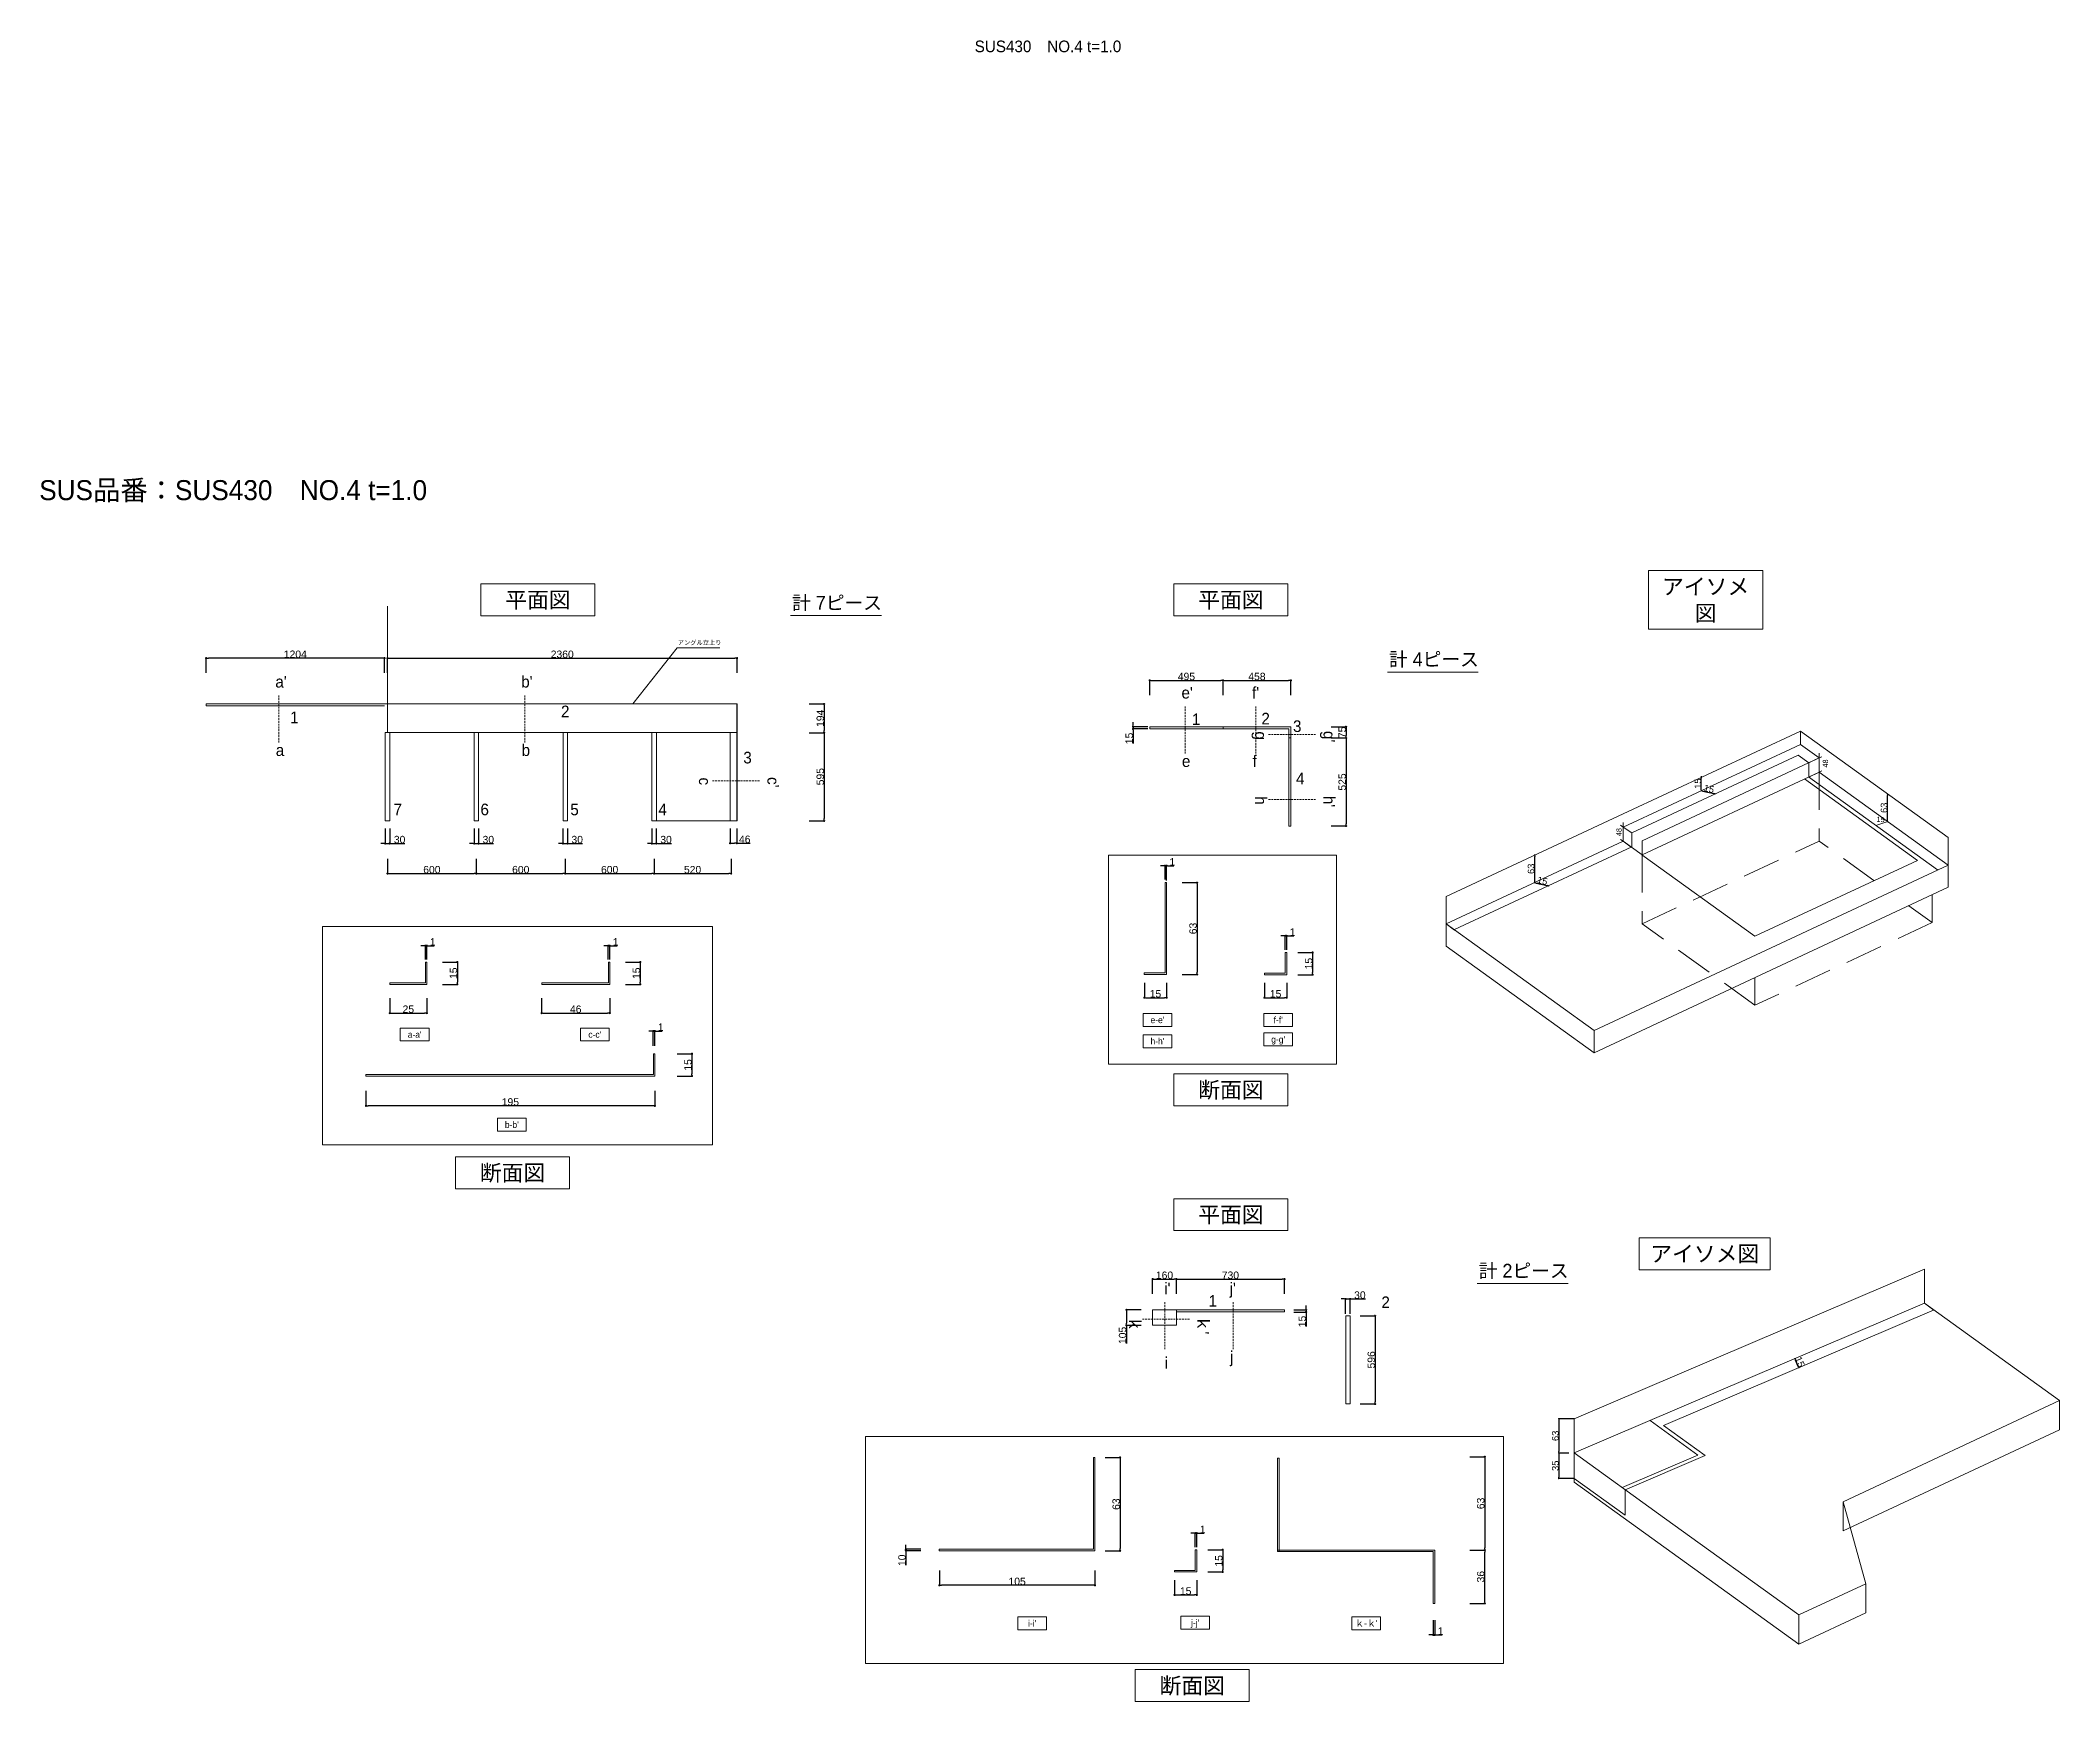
# Model space of a CAD drawing. Header units: millimetres. Extents: x 0 to 1313252738, y -131 to 560100888.
# Drawn here: x 1313102218 to 1313115850, y 560022959 to 560034173 of the extents above; entities that cross this region are included whole.
import ezdxf

# ---------------------------------------------------------------- set-up
doc = ezdxf.new("R2010")
doc.units = ezdxf.units.MM
doc.linetypes.add('DASHED', pattern=[19.05, 12.7, -6.35])
doc.linetypes.add('DASHED2', pattern=[9.525, 6.35, -3.175])
doc.layers.get('0').update_dxf_attribs({"lineweight": 0})
for name, color, linetype, lineweight in [('0001外周ライン', 7, 'Continuous', 9), ('TOS_M1', 7, 'Continuous', 9), ('家具', 7, 'Continuous', 0)]:
    doc.layers.add(name, color=color, linetype=linetype, lineweight=lineweight)
doc.styles.add('onnjuku', font='arial.ttf')
doc.dimstyles.new('onnjuku', dxfattribs={"dimtxt": 100, "dimasz": 30, "dimexe": 1.25, "dimexo": 0.625, "dimtad": 1, "dimdec": 0, "dimtxsty": 'onnjuku', "dimblk": 'DOT', "dimcen": 2.5, "dimadec": 0, "dimazin": 0, "dimtfac": 1, "dimtdec": 0, "dimtmove": 0, "dimatfit": 3, "dimfxl": 500, "dimfxlon": 1, "dimarcsym": 0})

msp = doc.modelspace()

# ---------------------------------------------------------------- texts
at = {"layer": '家具', "attachment_point": 1, "style": 'onnjuku'}
for s, width, gutter_width, insert, char_height in [('{\\fMS PGothic|b0|i0|c128|p50;SUS430\u3000NO.4 t=1.0}', 1500.66327, 392.758, (1313108525.481, 560034172.314), 78.55165), ('{\\fMS PGothic|b0|i0|c128|p50;SUS品番：SUS430\u3000NO.4 t=1.0}', 2581.42649, 675.619, (1313102209.941, 560031204.855), 135.12379), ("{\\fMS PGothic|b0|i0|c128|p50;a'}", 159.1839, 392.758, (1313103804.052, 560029883.276), 78.55165), ("{\\fMS PGothic|b0|i0|c128|p50;b'}", 159.1839, 392.758, (1313105463.899, 560029883.276), 78.55165), ("{\\fMS PGothic|b0|i0|c128|p50;e'}", 159.1839, 392.758, (1313109921.575, 560029809.054), 78.55165), ("{\\fMS PGothic|b0|i0|c128|p50;f'}", 159.1839, 392.758, (1313110398.079, 560029809.054), 78.55165), ('{\\fMS PGothic|b0|i0|c128|p50;a}', 159.1839, 392.758, (1313103807.109, 560029421.276), 78.55165), ('{\\fMS PGothic|b0|i0|c128|p50;b}', 159.1839, 392.758, (1313105466.956, 560029421.276), 78.55165), ('{\\fMS PGothic|b0|i0|c128|p50;e}', 159.1839, 392.758, (1313109924.632, 560029347.055), 78.55165), ('{\\fMS PGothic|b0|i0|c128|p50;f}', 159.1839, 392.758, (1313110401.136, 560029347.055), 78.55165), ("{\\fMS PGothic|b0|i0|c128|p50;i'}", 159.1839, 392.758, (1313109804.918, 560025787.357), 78.55165), ("{\\fMS PGothic|b0|i0|c128|p50;j'}", 159.1839, 392.758, (1313110246.515, 560025787.357), 78.55165), ('{\\fMS PGothic|b0|i0|c128|p50;j}', 159.1839, 392.758, (1313110249.572, 560025325.357), 78.55165), ('{\\fMS PGothic|b0|i0|c128|p50;i}', 159.1839, 392.758, (1313109807.975, 560025284.57), 78.55165)]:
    msp.add_mtext_dynamic_manual_height_columns(s, width=width, gutter_width=gutter_width, heights=[0], dxfattribs=dict(at, insert=insert, char_height=char_height))
at = {"layer": '家具', "attachment_point": 5, "style": 'onnjuku', "bg_fill": 16, "box_fill_scale": 1.5, "bg_fill_color": 256, "bg_fill_transparency": 0}
for s, width, gutter_width, heights, insert, char_height in [('{\\fMS PGothic|b0|i0|c128|p50;平面図}', 662.80105, 539.349, [142.805], (1313105576.788, 560030391.05), 107.86978), ('{\\fMS PGothic|b0|i0|c128|p50;平面図}', 662.80105, 539.349, [142.805], (1313110255.1, 560030391.05), 107.86978), ('{\\fMS PGothic|b0|i0|c128|p50;アイソメ図}', 662.80105, 539.349, [142.805], (1313113460.003, 560030391.05), 107.86978), ("{\\fMS PGothic|b0|i0|c128|p50;a-a'}", 150.23709, 218.056, [57.735], (1313104744.847, 560027461.914), 43.61126), ("{\\fMS PGothic|b0|i0|c128|p50;c-c'}", 150.23709, 218.056, [57.735], (1313105960.669, 560027461.914), 43.61126), ("{\\fMS PGothic|b0|i0|c128|p50;e-e'}", 150.23709, 218.056, [57.735], (1313109759.215, 560027560.352), 43.61126), ("{\\fMS PGothic|b0|i0|c128|p50;f-f'}", 150.23709, 218.056, [57.735], (1313110574.378, 560027560.502), 43.61126), ("{\\fMS PGothic|b0|i0|c128|p50;h-h'}", 150.23709, 218.056, [57.735], (1313109759.215, 560027416.938), 43.61126), ("{\\fMS PGothic|b0|i0|c128|p50;g-g'}", 150.23709, 218.056, [57.735], (1313110574.378, 560027422.958), 43.61126), ('{\\fMS PGothic|b0|i0|c128|p50;断面図}', 662.80105, 539.349, [142.805], (1313110255.1, 560027082.319), 107.86978), ("{\\fMS PGothic|b0|i0|c128|p50;b-b'}", 150.23709, 218.056, [57.735], (1313105400.538, 560026853.389), 43.61126), ('{\\fMS PGothic|b0|i0|c128|p50;断面図}', 662.80105, 539.349, [142.805], (1313105405.232, 560026522.324), 107.86978), ('{\\fMS PGothic|b0|i0|c128|p50;平面図}', 662.80105, 539.349, [142.805], (1313110255.1, 560026240.284), 107.86978), ('{\\fMS PGothic|b0|i0|c128|p50;アイソメ図}', 775.90687, 631.388, [167.174], (1313113454.214, 560025976.576), 107.86978), ("{\\fMS PGothic|b0|i0|c128|p50;i-i'}", 150.23709, 218.056, [57.735], (1313108913.631, 560023487.008), 43.61126), ("{\\fMS PGothic|b0|i0|c128|p50;j-j'}", 150.23709, 218.056, [57.735], (1313110013.611, 560023484.929), 43.61126), ("{\\fMS PGothic|b0|i0|c128|p50;ｋ-ｋ'}", 150.23709, 218.056, [57.735], (1313111169.318, 560023487.581), 43.61126), ('{\\fMS PGothic|b0|i0|c128|p50;断面図}', 662.80105, 539.349, [142.805], (1313109994.219, 560023060.171), 107.86978)]:
    msp.add_mtext_dynamic_manual_height_columns(s, width=width, gutter_width=gutter_width, heights=heights, dxfattribs=dict(at, insert=insert, char_height=char_height))
at = {"layer": '家具', "color": 1, "attachment_point": 1, "style": 'onnjuku'}
for s, width, gutter_width, insert, char_height in [('{\\fMS PGothic|b0|i0|c128|p50;計 7ピース}', 655.16123, 463.532, (1313107292.571, 560030423.202), 92.70638), ('{\\fMS PGothic|b0|i0|c128|p50;アングル立上り}', 575.74842, 150.687, (1313106520.988, 560030123.276), 30.13733), ('{\\fMS PGothic|b0|i0|c128|p50;計 4ピース}', 655.16123, 463.532, (1313111322.219, 560030041.647), 92.70638), ('{\\fMS PGothic|b0|i0|c128|p50;2}', 159.1839, 392.758, (1313105732.845, 560029682.644), 78.55165), ('{\\fMS PGothic|b0|i0|c128|p50;1}', 159.1839, 392.758, (1313103903.852, 560029642.573), 78.55165), ('{\\fMS PGothic|b0|i0|c128|p50;1}', 159.1839, 392.758, (1313109992.477, 560029629.766), 78.55165), ('{\\fMS PGothic|b0|i0|c128|p50;2}', 159.1839, 392.758, (1313110461.268, 560029634.174), 78.55165), ('{\\fMS PGothic|b0|i0|c128|p50;3}', 159.1839, 392.758, (1313110674.529, 560029583.083), 78.55165), ('{\\fMS PGothic|b0|i0|c128|p50;3}', 159.1839, 392.758, (1313106963.325, 560029370.824), 78.55165), ('{\\fMS PGothic|b0|i0|c128|p50;4}', 159.1839, 392.758, (1313110694.874, 560029229.551), 78.55165), ('{\\fMS PGothic|b0|i0|c128|p50;7}', 159.1839, 392.758, (1313104602.48, 560029020.93), 78.55165), ('{\\fMS PGothic|b0|i0|c128|p50;6}', 159.1839, 392.758, (1313105188.98, 560029020.93), 78.55165), ('{\\fMS PGothic|b0|i0|c128|p50;5}', 159.1839, 392.758, (1313105795.422, 560029020.93), 78.55165), ('{\\fMS PGothic|b0|i0|c128|p50;4}', 159.1839, 392.758, (1313106390.341, 560029020.93), 78.55165), ('{\\fMS PGothic|b0|i0|c128|p50;計 2ピース}', 655.16123, 463.532, (1313111928.28, 560025914.076), 92.70638), ('{\\fMS PGothic|b0|i0|c128|p50;1}', 159.1839, 392.758, (1313110105.064, 560025703.798), 78.55165), ('{\\fMS PGothic|b0|i0|c128|p50;2}', 159.1839, 392.758, (1313111271.309, 560025694.068), 78.55165)]:
    msp.add_mtext_dynamic_manual_height_columns(s, width=width, gutter_width=gutter_width, heights=[0], dxfattribs=dict(at, insert=insert, char_height=char_height))
at = {"layer": '家具', "char_height": 78.55165, "attachment_point": 1, "rotation": 270, "style": 'onnjuku'}
for s, insert in [('{\\fMS PGothic|b0|i0|c128|p50;g}', (1313110496.875, 560029508.436)), ("{\\fMS PGothic|b0|i0|c128|p50;g'}", (1313110958.875, 560029511.493)), ('{\\fMS PGothic|b0|i0|c128|p50;c}', (1313106742.652, 560029197.342)), ("{\\fMS PGothic|b0|i0|c128|p50;c'}", (1313107204.651, 560029200.4)), ('{\\fMS PGothic|b0|i0|c128|p50;h}', (1313110496.875, 560029070.527)), ("{\\fMS PGothic|b0|i0|c128|p50;h'}", (1313110958.875, 560029073.585)), ('{\\fMS PGothic|b0|i0|c128|p50;ｋ}', (1313109645.439, 560025561.996)), ("{\\fMS PGothic|b0|i0|c128|p50;ｋ'}", (1313110107.439, 560025565.053))]:
    msp.add_mtext_dynamic_manual_height_columns(s, width=159.1839, gutter_width=392.758, heights=[0], dxfattribs=dict(at, insert=insert))
at = {"layer": '家具', "color": 1, "char_height": 35.5439, "attachment_point": 1, "style": 'onnjuku'}
for s, insert, rotation in [('{\\fMS PGothic|b0|i0|c128|p50;48}', (1313114251.14, 560029264.672), 89.8039654), ('{\\fMS PGothic|b0|i0|c128|p50;48}', (1313112856.769, 560028801.319), 89.8039654), ('{\\fMS PGothic|b0|i0|c128|p50;15}', (1313114614.669, 560028933.117), 357.7975786)]:
    msp.add_mtext_dynamic_manual_height_columns(s, width=72.02924, gutter_width=177.719, heights=[0], dxfattribs=dict(at, insert=insert, rotation=rotation))

# ---------------------------------------------------------------- blocks, each defined once
blk = doc.blocks.new('_Dot')
at = {"color": 0, "linetype": 'ByBlock', "lineweight": -2}
blk.add_line((-0.5, 0), (-1, 0), dxfattribs=at)
at = {"color": 0, "linetype": 'ByBlock', "const_width": 0.5}
blk.add_lwpolyline([(-0.25, 0, 1), (0.25, 0, 1)], format="xyb", close=True, dxfattribs=at)
blk = doc.blocks.new('*D602')
at = {"layer": 'Defpoints', "color": 0, "transparency": 16777216}
for p in [(1313106920, 560029694), (1313106921, 560029500), (1313107509, 560029500)]:
    blk.add_point(p, dxfattribs=at)
at = {"layer": 'TOS_M1', "color": 0, "lineweight": -2, "transparency": 16777216}
for p, q in [((1313107409, 560029694), (1313107510, 560029694)), ((1313107509, 560029679), (1313107509, 560029515)), ((1313107409, 560029500), (1313107510, 560029500))]:
    blk.add_line(p, q, dxfattribs=at)
at = {"layer": 'TOS_M1', "color": 0, "lineweight": -2, "transparency": 16777216, "xscale": 15, "yscale": 15, "zscale": 15}
for p, rotation in [((1313107509, 560029694), 90), ((1313107509, 560029500), 270)]:
    blk.add_blockref('_Dot', p, dxfattribs=dict(at, rotation=rotation))
at = {"layer": 'TOS_M1', "color": 0, "transparency": 16777216, "insert": (1313107483, 560029597), "char_height": 50, "attachment_point": 5, "rotation": 90, "style": 'onnjuku'}
blk.add_mtext('194', dxfattribs=at)
blk = doc.blocks.new('*D603')
at = {"layer": 'Defpoints', "color": 0, "transparency": 16777216}
for p in [(1313106921, 560029500), (1313106921, 560028905), (1313107509, 560028905)]:
    blk.add_point(p, dxfattribs=at)
at = {"layer": 'TOS_M1', "color": 0, "lineweight": -2, "transparency": 16777216}
for p, q in [((1313107409, 560029500), (1313107510, 560029500)), ((1313107509, 560029485), (1313107509, 560028920)), ((1313107409, 560028905), (1313107510, 560028905))]:
    blk.add_line(p, q, dxfattribs=at)
at = {"layer": 'TOS_M1', "color": 0, "lineweight": -2, "transparency": 16777216, "xscale": 15, "yscale": 15, "zscale": 15}
for p, rotation in [((1313107509, 560029500), 90), ((1313107509, 560028905), 270)]:
    blk.add_blockref('_Dot', p, dxfattribs=dict(at, rotation=rotation))
at = {"layer": 'TOS_M1', "color": 0, "transparency": 16777216, "insert": (1313107483, 560029203), "char_height": 50, "attachment_point": 5, "rotation": 90, "style": 'onnjuku'}
blk.add_mtext('595', dxfattribs=at)
blk = doc.blocks.new('*D604')
at = {"layer": 'Defpoints', "color": 0, "transparency": 16777216}
for p in [(1313106921, 560030003), (1313104561, 560029694), (1313106921, 560029695)]:
    blk.add_point(p, dxfattribs=at)
at = {"layer": 'TOS_M1', "color": 0, "lineweight": -2, "transparency": 16777216}
for p, q in [((1313104561, 560029903), (1313104561, 560030004)), ((1313104576, 560030003), (1313106906, 560030003)), ((1313106921, 560029903), (1313106921, 560030004))]:
    blk.add_line(p, q, dxfattribs=at)
at = {"layer": 'TOS_M1', "color": 0, "lineweight": -2, "transparency": 16777216, "xscale": 15, "yscale": 15, "zscale": 15, "rotation": 180}
blk.add_blockref('_Dot', (1313104561, 560030003), dxfattribs=at)
at = {"layer": 'TOS_M1', "color": 0, "lineweight": -2, "transparency": 16777216, "xscale": 15, "yscale": 15, "zscale": 15}
blk.add_blockref('_Dot', (1313106921, 560030003), dxfattribs=at)
at = {"layer": 'TOS_M1', "color": 0, "transparency": 16777216, "insert": (1313105741, 560030029), "char_height": 50, "attachment_point": 5, "style": 'onnjuku'}
blk.add_mtext('2360', dxfattribs=at)
blk = doc.blocks.new('*D605')
at = {"layer": 'Defpoints', "color": 0, "transparency": 16777216}
for p in [(1313103337, 560030003), (1313103337, 560029695), (1313104541, 560029695)]:
    blk.add_point(p, dxfattribs=at)
at = {"layer": 'TOS_M1', "color": 0, "lineweight": -2, "transparency": 16777216}
for p, q in [((1313103337, 560029903), (1313103337, 560030004)), ((1313104526, 560030003), (1313103352, 560030003)), ((1313104541, 560029903), (1313104541, 560030004))]:
    blk.add_line(p, q, dxfattribs=at)
at = {"layer": 'TOS_M1', "color": 0, "lineweight": -2, "transparency": 16777216, "xscale": 15, "yscale": 15, "zscale": 15, "rotation": 180}
blk.add_blockref('_Dot', (1313103337, 560030003), dxfattribs=at)
at = {"layer": 'TOS_M1', "color": 0, "lineweight": -2, "transparency": 16777216, "xscale": 15, "yscale": 15, "zscale": 15}
blk.add_blockref('_Dot', (1313104541, 560030003), dxfattribs=at)
at = {"layer": 'TOS_M1', "color": 0, "transparency": 16777216, "insert": (1313103939, 560030029), "char_height": 50, "attachment_point": 5, "style": 'onnjuku'}
blk.add_mtext('1204', dxfattribs=at)
blk = doc.blocks.new('*D608')
at = {"layer": 'Defpoints', "color": 0, "transparency": 16777216}
for p in [(1313104577, 560027801), (1313104827, 560027801), (1313104827, 560027607)]:
    blk.add_point(p, dxfattribs=at)
at = {"layer": 'TOS_M1', "color": 0, "lineweight": -2, "transparency": 16777216}
for p, q in [((1313104577, 560027707), (1313104577, 560027606)), ((1313104827, 560027707), (1313104827, 560027606)), ((1313104592, 560027607), (1313104812, 560027607))]:
    blk.add_line(p, q, dxfattribs=at)
at = {"layer": 'TOS_M1', "color": 0, "lineweight": -2, "transparency": 16777216, "xscale": 15, "yscale": 15, "zscale": 15, "rotation": 180}
blk.add_blockref('_Dot', (1313104577, 560027607), dxfattribs=at)
at = {"layer": 'TOS_M1', "color": 0, "lineweight": -2, "transparency": 16777216, "xscale": 15, "yscale": 15, "zscale": 15}
blk.add_blockref('_Dot', (1313104827, 560027607), dxfattribs=at)
at = {"layer": 'TOS_M1', "color": 0, "transparency": 16777216, "insert": (1313104702, 560027633), "char_height": 50, "width": 107.89, "attachment_point": 5, "style": 'onnjuku'}
blk.add_mtext('25', dxfattribs=at)
blk = doc.blocks.new('*D609')
at = {"layer": 'Defpoints', "color": 0, "transparency": 16777216}
for p in [(1313104827, 560027951), (1313104827, 560027801), (1313105033, 560027801)]:
    blk.add_point(p, dxfattribs=at)
at = {"layer": 'TOS_M1', "color": 0, "lineweight": -2, "transparency": 16777216}
for p, q in [((1313104933, 560027951), (1313105035, 560027951)), ((1313105033, 560027936), (1313105033, 560027816)), ((1313104933, 560027801), (1313105035, 560027801))]:
    blk.add_line(p, q, dxfattribs=at)
at = {"layer": 'TOS_M1', "color": 0, "lineweight": -2, "transparency": 16777216, "xscale": 15, "yscale": 15, "zscale": 15}
for p, rotation in [((1313105033, 560027951), 90), ((1313105033, 560027801), 270)]:
    blk.add_blockref('_Dot', p, dxfattribs=dict(at, rotation=rotation))
at = {"layer": 'TOS_M1', "color": 0, "transparency": 16777216, "insert": (1313105007, 560027876), "char_height": 50, "attachment_point": 5, "rotation": 90, "style": 'onnjuku'}
blk.add_mtext('15', dxfattribs=at)
blk = doc.blocks.new('*D610')
at = {"layer": 'Defpoints', "color": 0, "transparency": 16777216}
for p in [(1313104827, 560028062), (1313104817, 560027968), (1313104827, 560027968)]:
    blk.add_point(p, dxfattribs=at)
at = {"layer": 'TOS_M1', "color": 0, "lineweight": -2, "transparency": 16777216}
for p, q in [((1313104802, 560028062), (1313104787, 560028062)), ((1313104817, 560027969), (1313104817, 560028064)), ((1313104817, 560028062), (1313104827, 560028062)), ((1313104827, 560027969), (1313104827, 560028064)), ((1313104842, 560028062), (1313104877, 560028062))]:
    blk.add_line(p, q, dxfattribs=at)
at = {"layer": 'TOS_M1', "color": 0, "lineweight": -2, "transparency": 16777216, "xscale": 15, "yscale": 15, "zscale": 15}
blk.add_blockref('_Dot', (1313104817, 560028062), dxfattribs=at)
at = {"layer": 'TOS_M1', "color": 0, "lineweight": -2, "transparency": 16777216, "xscale": 15, "yscale": 15, "zscale": 15, "rotation": 180}
blk.add_blockref('_Dot', (1313104827, 560028062), dxfattribs=at)
at = {"layer": 'TOS_M1', "color": 0, "transparency": 16777216, "insert": (1313104867, 560028088), "char_height": 50, "attachment_point": 5, "style": 'onnjuku'}
blk.add_mtext('1', dxfattribs=at)
blk = doc.blocks.new('*D611')
at = {"layer": 'Defpoints', "color": 0, "transparency": 16777216}
for p in [(1313104416, 560027230), (1313106366, 560027230), (1313104416, 560026981)]:
    blk.add_point(p, dxfattribs=at)
at = {"layer": 'TOS_M1', "color": 0, "lineweight": -2, "transparency": 16777216}
for p, q in [((1313104416, 560027081), (1313104416, 560026980)), ((1313106366, 560027081), (1313106366, 560026980)), ((1313106351, 560026981), (1313104431, 560026981))]:
    blk.add_line(p, q, dxfattribs=at)
at = {"layer": 'TOS_M1', "color": 0, "lineweight": -2, "transparency": 16777216, "xscale": 15, "yscale": 15, "zscale": 15, "rotation": 180}
blk.add_blockref('_Dot', (1313104416, 560026981), dxfattribs=at)
at = {"layer": 'TOS_M1', "color": 0, "lineweight": -2, "transparency": 16777216, "xscale": 15, "yscale": 15, "zscale": 15}
blk.add_blockref('_Dot', (1313106366, 560026981), dxfattribs=at)
at = {"layer": 'TOS_M1', "color": 0, "transparency": 16777216, "insert": (1313105391, 560027007), "char_height": 50, "attachment_point": 5, "style": 'onnjuku'}
blk.add_mtext('195', dxfattribs=at)
blk = doc.blocks.new('*D612')
at = {"layer": 'Defpoints', "color": 0, "transparency": 16777216}
for p in [(1313106366, 560027332), (1313106366, 560027182), (1313106617, 560027182)]:
    blk.add_point(p, dxfattribs=at)
at = {"layer": 'TOS_M1', "color": 0, "lineweight": -2, "transparency": 16777216}
for p, q in [((1313106517, 560027332), (1313106618, 560027332)), ((1313106617, 560027317), (1313106617, 560027197)), ((1313106517, 560027182), (1313106618, 560027182))]:
    blk.add_line(p, q, dxfattribs=at)
at = {"layer": 'TOS_M1', "color": 0, "lineweight": -2, "transparency": 16777216, "xscale": 15, "yscale": 15, "zscale": 15}
for p, rotation in [((1313106617, 560027332), 90), ((1313106617, 560027182), 270)]:
    blk.add_blockref('_Dot', p, dxfattribs=dict(at, rotation=rotation))
at = {"layer": 'TOS_M1', "color": 0, "transparency": 16777216, "insert": (1313106590, 560027257), "char_height": 50, "attachment_point": 5, "rotation": 90, "style": 'onnjuku'}
blk.add_mtext('15', dxfattribs=at)
blk = doc.blocks.new('*D613')
at = {"layer": 'Defpoints', "color": 0, "transparency": 16777216}
for p in [(1313106366, 560027486), (1313106356, 560027372), (1313106366, 560027372)]:
    blk.add_point(p, dxfattribs=at)
at = {"layer": 'TOS_M1', "color": 0, "lineweight": -2, "transparency": 16777216}
for p, q in [((1313106341, 560027486), (1313106326, 560027486)), ((1313106356, 560027386), (1313106356, 560027487)), ((1313106356, 560027486), (1313106366, 560027486)), ((1313106366, 560027386), (1313106366, 560027487)), ((1313106381, 560027486), (1313106416, 560027486))]:
    blk.add_line(p, q, dxfattribs=at)
at = {"layer": 'TOS_M1', "color": 0, "lineweight": -2, "transparency": 16777216, "xscale": 15, "yscale": 15, "zscale": 15}
blk.add_blockref('_Dot', (1313106356, 560027486), dxfattribs=at)
at = {"layer": 'TOS_M1', "color": 0, "lineweight": -2, "transparency": 16777216, "xscale": 15, "yscale": 15, "zscale": 15, "rotation": 180}
blk.add_blockref('_Dot', (1313106366, 560027486), dxfattribs=at)
at = {"layer": 'TOS_M1', "color": 0, "transparency": 16777216, "insert": (1313106406, 560027512), "char_height": 50, "attachment_point": 5, "style": 'onnjuku'}
blk.add_mtext('1', dxfattribs=at)
blk = doc.blocks.new('*D615')
at = {"layer": 'Defpoints', "color": 0, "transparency": 16777216}
for p in [(1313105602, 560027801), (1313106062, 560027801), (1313106062, 560027607)]:
    blk.add_point(p, dxfattribs=at)
at = {"layer": 'TOS_M1', "color": 0, "lineweight": -2, "transparency": 16777216}
for p, q in [((1313105602, 560027707), (1313105602, 560027606)), ((1313106062, 560027707), (1313106062, 560027606)), ((1313105617, 560027607), (1313106047, 560027607))]:
    blk.add_line(p, q, dxfattribs=at)
at = {"layer": 'TOS_M1', "color": 0, "lineweight": -2, "transparency": 16777216, "xscale": 15, "yscale": 15, "zscale": 15, "rotation": 180}
blk.add_blockref('_Dot', (1313105602, 560027607), dxfattribs=at)
at = {"layer": 'TOS_M1', "color": 0, "lineweight": -2, "transparency": 16777216, "xscale": 15, "yscale": 15, "zscale": 15}
blk.add_blockref('_Dot', (1313106062, 560027607), dxfattribs=at)
at = {"layer": 'TOS_M1', "color": 0, "transparency": 16777216, "insert": (1313105832, 560027633), "char_height": 50, "width": 107.89, "attachment_point": 5, "style": 'onnjuku'}
blk.add_mtext('46', dxfattribs=at)
blk = doc.blocks.new('*D616')
at = {"layer": 'Defpoints', "color": 0, "transparency": 16777216}
for p in [(1313106062, 560027951), (1313106062, 560027801), (1313106268, 560027801)]:
    blk.add_point(p, dxfattribs=at)
at = {"layer": 'TOS_M1', "color": 0, "lineweight": -2, "transparency": 16777216}
for p, q in [((1313106168, 560027951), (1313106270, 560027951)), ((1313106268, 560027936), (1313106268, 560027816)), ((1313106168, 560027801), (1313106270, 560027801))]:
    blk.add_line(p, q, dxfattribs=at)
at = {"layer": 'TOS_M1', "color": 0, "lineweight": -2, "transparency": 16777216, "xscale": 15, "yscale": 15, "zscale": 15}
for p, rotation in [((1313106268, 560027951), 90), ((1313106268, 560027801), 270)]:
    blk.add_blockref('_Dot', p, dxfattribs=dict(at, rotation=rotation))
at = {"layer": 'TOS_M1', "color": 0, "transparency": 16777216, "insert": (1313106242, 560027876), "char_height": 50, "attachment_point": 5, "rotation": 90, "style": 'onnjuku'}
blk.add_mtext('15', dxfattribs=at)
blk = doc.blocks.new('*D614')
at = {"layer": 'Defpoints', "color": 0, "transparency": 16777216}
for p in [(1313106062, 560028062), (1313106052, 560027968), (1313106062, 560027968)]:
    blk.add_point(p, dxfattribs=at)
at = {"layer": 'TOS_M1', "color": 0, "lineweight": -2, "transparency": 16777216}
for p, q in [((1313106037, 560028062), (1313106022, 560028062)), ((1313106052, 560027969), (1313106052, 560028064)), ((1313106052, 560028062), (1313106062, 560028062)), ((1313106062, 560027969), (1313106062, 560028064)), ((1313106077, 560028062), (1313106112, 560028062))]:
    blk.add_line(p, q, dxfattribs=at)
at = {"layer": 'TOS_M1', "color": 0, "lineweight": -2, "transparency": 16777216, "xscale": 15, "yscale": 15, "zscale": 15}
blk.add_blockref('_Dot', (1313106052, 560028062), dxfattribs=at)
at = {"layer": 'TOS_M1', "color": 0, "lineweight": -2, "transparency": 16777216, "xscale": 15, "yscale": 15, "zscale": 15, "rotation": 180}
blk.add_blockref('_Dot', (1313106062, 560028062), dxfattribs=at)
at = {"layer": 'TOS_M1', "color": 0, "transparency": 16777216, "insert": (1313106102, 560028088), "char_height": 50, "attachment_point": 5, "style": 'onnjuku'}
blk.add_mtext('1', dxfattribs=at)
blk = doc.blocks.new('*D617')
at = {"layer": 'Defpoints', "color": 0, "transparency": 16777216}
for p in [(1313104546, 560028905), (1313104576, 560028905), (1313104576, 560028752)]:
    blk.add_point(p, dxfattribs=at)
at = {"layer": 'TOS_M1', "color": 0, "lineweight": -2, "transparency": 16777216}
for p, q in [((1313104546, 560028852), (1313104546, 560028751)), ((1313104576, 560028852), (1313104576, 560028751)), ((1313104531, 560028752), (1313104516, 560028752)), ((1313104546, 560028752), (1313104576, 560028752)), ((1313104591, 560028752), (1313104679, 560028752))]:
    blk.add_line(p, q, dxfattribs=at)
at = {"layer": 'TOS_M1', "color": 0, "lineweight": -2, "transparency": 16777216, "xscale": 15, "yscale": 15, "zscale": 15}
blk.add_blockref('_Dot', (1313104546, 560028752), dxfattribs=at)
at = {"layer": 'TOS_M1', "color": 0, "lineweight": -2, "transparency": 16777216, "xscale": 15, "yscale": 15, "zscale": 15, "rotation": 180}
blk.add_blockref('_Dot', (1313104576, 560028752), dxfattribs=at)
at = {"layer": 'TOS_M1', "color": 0, "transparency": 16777216, "insert": (1313104643, 560028778), "char_height": 50, "attachment_point": 5, "style": 'onnjuku'}
blk.add_mtext('30', dxfattribs=at)
blk = doc.blocks.new('*D618')
at = {"layer": 'Defpoints', "color": 0, "transparency": 16777216}
for p in [(1313105146, 560028905), (1313105176, 560028905), (1313105176, 560028752)]:
    blk.add_point(p, dxfattribs=at)
at = {"layer": 'TOS_M1', "color": 0, "lineweight": -2, "transparency": 16777216}
for p, q in [((1313105146, 560028852), (1313105146, 560028751)), ((1313105176, 560028852), (1313105176, 560028751)), ((1313105131, 560028752), (1313105116, 560028752)), ((1313105146, 560028752), (1313105176, 560028752)), ((1313105191, 560028752), (1313105278, 560028752))]:
    blk.add_line(p, q, dxfattribs=at)
at = {"layer": 'TOS_M1', "color": 0, "lineweight": -2, "transparency": 16777216, "xscale": 15, "yscale": 15, "zscale": 15}
blk.add_blockref('_Dot', (1313105146, 560028752), dxfattribs=at)
at = {"layer": 'TOS_M1', "color": 0, "lineweight": -2, "transparency": 16777216, "xscale": 15, "yscale": 15, "zscale": 15, "rotation": 180}
blk.add_blockref('_Dot', (1313105176, 560028752), dxfattribs=at)
at = {"layer": 'TOS_M1', "color": 0, "transparency": 16777216, "insert": (1313105242, 560028778), "char_height": 50, "attachment_point": 5, "style": 'onnjuku'}
blk.add_mtext('30', dxfattribs=at)
blk = doc.blocks.new('*D619')
at = {"layer": 'Defpoints', "color": 0, "transparency": 16777216}
for p in [(1313105746, 560028905), (1313105776, 560028905), (1313105776, 560028752)]:
    blk.add_point(p, dxfattribs=at)
at = {"layer": 'TOS_M1', "color": 0, "lineweight": -2, "transparency": 16777216}
for p, q in [((1313105746, 560028852), (1313105746, 560028751)), ((1313105776, 560028852), (1313105776, 560028751)), ((1313105731, 560028752), (1313105716, 560028752)), ((1313105746, 560028752), (1313105776, 560028752)), ((1313105791, 560028752), (1313105878, 560028752))]:
    blk.add_line(p, q, dxfattribs=at)
at = {"layer": 'TOS_M1', "color": 0, "lineweight": -2, "transparency": 16777216, "xscale": 15, "yscale": 15, "zscale": 15}
blk.add_blockref('_Dot', (1313105746, 560028752), dxfattribs=at)
at = {"layer": 'TOS_M1', "color": 0, "lineweight": -2, "transparency": 16777216, "xscale": 15, "yscale": 15, "zscale": 15, "rotation": 180}
blk.add_blockref('_Dot', (1313105776, 560028752), dxfattribs=at)
at = {"layer": 'TOS_M1', "color": 0, "transparency": 16777216, "insert": (1313105842, 560028778), "char_height": 50, "attachment_point": 5, "style": 'onnjuku'}
blk.add_mtext('30', dxfattribs=at)
blk = doc.blocks.new('*D620')
at = {"layer": 'Defpoints', "color": 0, "transparency": 16777216}
for p in [(1313106346, 560028905), (1313106376, 560028905), (1313106376, 560028752)]:
    blk.add_point(p, dxfattribs=at)
at = {"layer": 'TOS_M1', "color": 0, "lineweight": -2, "transparency": 16777216}
for p, q in [((1313106346, 560028852), (1313106346, 560028751)), ((1313106376, 560028852), (1313106376, 560028751)), ((1313106331, 560028752), (1313106316, 560028752)), ((1313106346, 560028752), (1313106376, 560028752)), ((1313106391, 560028752), (1313106478, 560028752))]:
    blk.add_line(p, q, dxfattribs=at)
at = {"layer": 'TOS_M1', "color": 0, "lineweight": -2, "transparency": 16777216, "xscale": 15, "yscale": 15, "zscale": 15}
blk.add_blockref('_Dot', (1313106346, 560028752), dxfattribs=at)
at = {"layer": 'TOS_M1', "color": 0, "lineweight": -2, "transparency": 16777216, "xscale": 15, "yscale": 15, "zscale": 15, "rotation": 180}
blk.add_blockref('_Dot', (1313106376, 560028752), dxfattribs=at)
at = {"layer": 'TOS_M1', "color": 0, "transparency": 16777216, "insert": (1313106442, 560028778), "char_height": 50, "attachment_point": 5, "style": 'onnjuku'}
blk.add_mtext('30', dxfattribs=at)
blk = doc.blocks.new('*D622')
at = {"layer": 'Defpoints', "color": 0, "transparency": 16777216}
for p in [(1313104561, 560028905), (1313105161, 560028905), (1313105161, 560028549)]:
    blk.add_point(p, dxfattribs=at)
at = {"layer": 'TOS_M1', "color": 0, "lineweight": -2, "transparency": 16777216}
for p, q in [((1313104561, 560028649), (1313104561, 560028548)), ((1313105161, 560028649), (1313105161, 560028548)), ((1313104576, 560028549), (1313105146, 560028549))]:
    blk.add_line(p, q, dxfattribs=at)
at = {"layer": 'TOS_M1', "color": 0, "lineweight": -2, "transparency": 16777216, "xscale": 15, "yscale": 15, "zscale": 15, "rotation": 180}
blk.add_blockref('_Dot', (1313104561, 560028549), dxfattribs=at)
at = {"layer": 'TOS_M1', "color": 0, "lineweight": -2, "transparency": 16777216, "xscale": 15, "yscale": 15, "zscale": 15}
blk.add_blockref('_Dot', (1313105161, 560028549), dxfattribs=at)
at = {"layer": 'TOS_M1', "color": 0, "transparency": 16777216, "insert": (1313104861, 560028575), "char_height": 50, "attachment_point": 5, "style": 'onnjuku'}
blk.add_mtext('600', dxfattribs=at)
blk = doc.blocks.new('*D623')
at = {"layer": 'Defpoints', "color": 0, "transparency": 16777216}
for p in [(1313105161, 560028905), (1313105761, 560028905), (1313105761, 560028549)]:
    blk.add_point(p, dxfattribs=at)
at = {"layer": 'TOS_M1', "color": 0, "lineweight": -2, "transparency": 16777216}
for p, q in [((1313105161, 560028649), (1313105161, 560028548)), ((1313105761, 560028649), (1313105761, 560028548)), ((1313105176, 560028549), (1313105746, 560028549))]:
    blk.add_line(p, q, dxfattribs=at)
at = {"layer": 'TOS_M1', "color": 0, "lineweight": -2, "transparency": 16777216, "xscale": 15, "yscale": 15, "zscale": 15, "rotation": 180}
blk.add_blockref('_Dot', (1313105161, 560028549), dxfattribs=at)
at = {"layer": 'TOS_M1', "color": 0, "lineweight": -2, "transparency": 16777216, "xscale": 15, "yscale": 15, "zscale": 15}
blk.add_blockref('_Dot', (1313105761, 560028549), dxfattribs=at)
at = {"layer": 'TOS_M1', "color": 0, "transparency": 16777216, "insert": (1313105461, 560028575), "char_height": 50, "attachment_point": 5, "style": 'onnjuku'}
blk.add_mtext('600', dxfattribs=at)
blk = doc.blocks.new('*D624')
at = {"layer": 'Defpoints', "color": 0, "transparency": 16777216}
for p in [(1313105761, 560028905), (1313106361, 560028905), (1313106361, 560028549)]:
    blk.add_point(p, dxfattribs=at)
at = {"layer": 'TOS_M1', "color": 0, "lineweight": -2, "transparency": 16777216}
for p, q in [((1313105761, 560028649), (1313105761, 560028548)), ((1313106361, 560028649), (1313106361, 560028548)), ((1313105776, 560028549), (1313106346, 560028549))]:
    blk.add_line(p, q, dxfattribs=at)
at = {"layer": 'TOS_M1', "color": 0, "lineweight": -2, "transparency": 16777216, "xscale": 15, "yscale": 15, "zscale": 15, "rotation": 180}
blk.add_blockref('_Dot', (1313105761, 560028549), dxfattribs=at)
at = {"layer": 'TOS_M1', "color": 0, "lineweight": -2, "transparency": 16777216, "xscale": 15, "yscale": 15, "zscale": 15}
blk.add_blockref('_Dot', (1313106361, 560028549), dxfattribs=at)
at = {"layer": 'TOS_M1', "color": 0, "transparency": 16777216, "insert": (1313106061, 560028575), "char_height": 50, "attachment_point": 5, "style": 'onnjuku'}
blk.add_mtext('600', dxfattribs=at)
blk = doc.blocks.new('*D625')
at = {"layer": 'Defpoints', "color": 0, "transparency": 16777216}
for p in [(1313109707, 560029540), (1313109595, 560029525), (1313109707, 560029525)]:
    blk.add_point(p, dxfattribs=at)
at = {"layer": 'TOS_M1', "color": 0, "lineweight": -2, "transparency": 16777216}
for p, q in [((1313109695, 560029540), (1313109594, 560029540)), ((1313109595, 560029555), (1313109595, 560029570)), ((1313109595, 560029540), (1313109595, 560029525)), ((1313109695, 560029525), (1313109594, 560029525)), ((1313109595, 560029510), (1313109595, 560029426))]:
    blk.add_line(p, q, dxfattribs=at)
at = {"layer": 'TOS_M1', "color": 0, "lineweight": -2, "transparency": 16777216, "xscale": 15, "yscale": 15, "zscale": 15}
for p, rotation in [((1313109595, 560029540), 270), ((1313109595, 560029525), 90)]:
    blk.add_blockref('_Dot', p, dxfattribs=dict(at, rotation=rotation))
at = {"layer": 'TOS_M1', "color": 0, "transparency": 16777216, "insert": (1313109569, 560029461), "char_height": 50, "attachment_point": 5, "rotation": 90, "style": 'onnjuku'}
blk.add_mtext('15', dxfattribs=at)
blk = doc.blocks.new('*D634')
at = {"layer": 'Defpoints', "color": 0, "transparency": 16777216}
for p in [(1313109671, 560027905), (1313109821, 560027905), (1313109821, 560027711)]:
    blk.add_point(p, dxfattribs=at)
at = {"layer": 'TOS_M1', "color": 0, "lineweight": -2, "transparency": 16777216}
for p, q in [((1313109671, 560027811), (1313109671, 560027710)), ((1313109821, 560027811), (1313109821, 560027710)), ((1313109686, 560027711), (1313109806, 560027711))]:
    blk.add_line(p, q, dxfattribs=at)
at = {"layer": 'TOS_M1', "color": 0, "lineweight": -2, "transparency": 16777216, "xscale": 15, "yscale": 15, "zscale": 15, "rotation": 180}
blk.add_blockref('_Dot', (1313109671, 560027711), dxfattribs=at)
at = {"layer": 'TOS_M1', "color": 0, "lineweight": -2, "transparency": 16777216, "xscale": 15, "yscale": 15, "zscale": 15}
blk.add_blockref('_Dot', (1313109821, 560027711), dxfattribs=at)
at = {"layer": 'TOS_M1', "color": 0, "transparency": 16777216, "insert": (1313109746, 560027737), "char_height": 50, "width": 107.89, "attachment_point": 5, "style": 'onnjuku'}
blk.add_mtext('15', dxfattribs=at)
blk = doc.blocks.new('*D635')
at = {"layer": 'Defpoints', "color": 0, "transparency": 16777216}
for p in [(1313109816, 560028488), (1313109821, 560027868), (1313110027, 560027868)]:
    blk.add_point(p, dxfattribs=at)
at = {"layer": 'TOS_M1', "color": 0, "lineweight": -2, "transparency": 16777216}
for p, q in [((1313109927, 560028488), (1313110028, 560028488)), ((1313110027, 560028473), (1313110027, 560027883)), ((1313109927, 560027868), (1313110028, 560027868))]:
    blk.add_line(p, q, dxfattribs=at)
at = {"layer": 'TOS_M1', "color": 0, "lineweight": -2, "transparency": 16777216, "xscale": 15, "yscale": 15, "zscale": 15}
for p, rotation in [((1313110027, 560028488), 90), ((1313110027, 560027868), 270)]:
    blk.add_blockref('_Dot', p, dxfattribs=dict(at, rotation=rotation))
at = {"layer": 'TOS_M1', "color": 0, "transparency": 16777216, "insert": (1313110000, 560028178), "char_height": 50, "width": 62.24, "attachment_point": 5, "rotation": 90, "style": 'onnjuku'}
blk.add_mtext('63', dxfattribs=at)
blk = doc.blocks.new('*D633')
at = {"layer": 'Defpoints', "color": 0, "transparency": 16777216}
for p in [(1313109821, 560028602), (1313109811, 560028508), (1313109821, 560028491)]:
    blk.add_point(p, dxfattribs=at)
at = {"layer": 'TOS_M1', "color": 0, "lineweight": -2, "transparency": 16777216}
for p, q in [((1313109796, 560028602), (1313109781, 560028602)), ((1313109811, 560028509), (1313109811, 560028604)), ((1313109811, 560028602), (1313109821, 560028602)), ((1313109821, 560028502), (1313109821, 560028604)), ((1313109836, 560028602), (1313109870, 560028602))]:
    blk.add_line(p, q, dxfattribs=at)
at = {"layer": 'TOS_M1', "color": 0, "lineweight": -2, "transparency": 16777216, "xscale": 15, "yscale": 15, "zscale": 15}
blk.add_blockref('_Dot', (1313109811, 560028602), dxfattribs=at)
at = {"layer": 'TOS_M1', "color": 0, "lineweight": -2, "transparency": 16777216, "xscale": 15, "yscale": 15, "zscale": 15, "rotation": 180}
blk.add_blockref('_Dot', (1313109821, 560028602), dxfattribs=at)
at = {"layer": 'TOS_M1', "color": 0, "transparency": 16777216, "insert": (1313109860, 560028628), "char_height": 50, "attachment_point": 5, "style": 'onnjuku'}
blk.add_mtext('1', dxfattribs=at)
blk = doc.blocks.new('*D636')
at = {"layer": 'Defpoints', "color": 0, "transparency": 16777216}
for p in [(1313110202, 560029853), (1313109707, 560029540), (1313110202, 560029540)]:
    blk.add_point(p, dxfattribs=at)
at = {"layer": 'TOS_M1', "color": 0, "lineweight": -2, "transparency": 16777216}
for p, q in [((1313109707, 560029753), (1313109707, 560029854)), ((1313109722, 560029853), (1313110187, 560029853)), ((1313110202, 560029753), (1313110202, 560029854))]:
    blk.add_line(p, q, dxfattribs=at)
at = {"layer": 'TOS_M1', "color": 0, "lineweight": -2, "transparency": 16777216, "xscale": 15, "yscale": 15, "zscale": 15, "rotation": 180}
blk.add_blockref('_Dot', (1313109707, 560029853), dxfattribs=at)
at = {"layer": 'TOS_M1', "color": 0, "lineweight": -2, "transparency": 16777216, "xscale": 15, "yscale": 15, "zscale": 15}
blk.add_blockref('_Dot', (1313110202, 560029853), dxfattribs=at)
at = {"layer": 'TOS_M1', "color": 0, "transparency": 16777216, "insert": (1313109955, 560029879), "char_height": 50, "attachment_point": 5, "style": 'onnjuku'}
blk.add_mtext('495', dxfattribs=at)
blk = doc.blocks.new('*D637')
at = {"layer": 'Defpoints', "color": 0, "transparency": 16777216}
for p in [(1313110660, 560029853), (1313110202, 560029525), (1313110660, 560029525)]:
    blk.add_point(p, dxfattribs=at)
at = {"layer": 'TOS_M1', "color": 0, "lineweight": -2, "transparency": 16777216}
for p, q in [((1313110202, 560029753), (1313110202, 560029854)), ((1313110217, 560029853), (1313110645, 560029853)), ((1313110660, 560029753), (1313110660, 560029854))]:
    blk.add_line(p, q, dxfattribs=at)
at = {"layer": 'TOS_M1', "color": 0, "lineweight": -2, "transparency": 16777216, "xscale": 15, "yscale": 15, "zscale": 15, "rotation": 180}
blk.add_blockref('_Dot', (1313110202, 560029853), dxfattribs=at)
at = {"layer": 'TOS_M1', "color": 0, "lineweight": -2, "transparency": 16777216, "xscale": 15, "yscale": 15, "zscale": 15}
blk.add_blockref('_Dot', (1313110660, 560029853), dxfattribs=at)
at = {"layer": 'TOS_M1', "color": 0, "transparency": 16777216, "insert": (1313110431, 560029879), "char_height": 50, "attachment_point": 5, "style": 'onnjuku'}
blk.add_mtext('458', dxfattribs=at)
blk = doc.blocks.new('*D638')
at = {"layer": 'Defpoints', "color": 0, "transparency": 16777216}
for p in [(1313110659, 560029465), (1313110660, 560028870), (1313111033, 560028870)]:
    blk.add_point(p, dxfattribs=at)
at = {"layer": 'TOS_M1', "color": 0, "lineweight": -2, "transparency": 16777216}
for p, q in [((1313110933, 560029465), (1313111035, 560029465)), ((1313111033, 560029450), (1313111033, 560028885)), ((1313110933, 560028870), (1313111035, 560028870))]:
    blk.add_line(p, q, dxfattribs=at)
at = {"layer": 'TOS_M1', "color": 0, "lineweight": -2, "transparency": 16777216, "xscale": 15, "yscale": 15, "zscale": 15}
for p, rotation in [((1313111033, 560029465), 90), ((1313111033, 560028870), 270)]:
    blk.add_blockref('_Dot', p, dxfattribs=dict(at, rotation=rotation))
at = {"layer": 'TOS_M1', "color": 0, "transparency": 16777216, "insert": (1313111007, 560029167), "char_height": 50, "attachment_point": 5, "rotation": 90, "style": 'onnjuku'}
blk.add_mtext('525', dxfattribs=at)
blk = doc.blocks.new('*D639')
at = {"layer": 'Defpoints', "color": 0, "transparency": 16777216}
for p in [(1313110852, 560029540), (1313110851, 560029465), (1313111033, 560029465)]:
    blk.add_point(p, dxfattribs=at)
at = {"layer": 'TOS_M1', "color": 0, "lineweight": -2, "transparency": 16777216}
for p, q in [((1313110933, 560029540), (1313111035, 560029540)), ((1313110933, 560029465), (1313111035, 560029465)), ((1313111033, 560029525), (1313111033, 560029480))]:
    blk.add_line(p, q, dxfattribs=at)
at = {"layer": 'TOS_M1', "color": 0, "lineweight": -2, "transparency": 16777216, "xscale": 15, "yscale": 15, "zscale": 15}
for p, rotation in [((1313111033, 560029540), 90), ((1313111033, 560029465), 270)]:
    blk.add_blockref('_Dot', p, dxfattribs=dict(at, rotation=rotation))
at = {"layer": 'TOS_M1', "color": 0, "transparency": 16777216, "insert": (1313111007, 560029502), "char_height": 50, "attachment_point": 5, "rotation": 90, "style": 'onnjuku'}
blk.add_mtext('75', dxfattribs=at)
blk = doc.blocks.new('*D645')
at = {"layer": 'Defpoints', "color": 0, "transparency": 16777216}
for p in [(1313110482, 560027905), (1313110632, 560027905), (1313110632, 560027711)]:
    blk.add_point(p, dxfattribs=at)
at = {"layer": 'TOS_M1', "color": 0, "lineweight": -2, "transparency": 16777216}
for p, q in [((1313110482, 560027811), (1313110482, 560027710)), ((1313110632, 560027811), (1313110632, 560027710)), ((1313110497, 560027711), (1313110617, 560027711))]:
    blk.add_line(p, q, dxfattribs=at)
at = {"layer": 'TOS_M1', "color": 0, "lineweight": -2, "transparency": 16777216, "xscale": 15, "yscale": 15, "zscale": 15, "rotation": 180}
blk.add_blockref('_Dot', (1313110482, 560027711), dxfattribs=at)
at = {"layer": 'TOS_M1', "color": 0, "lineweight": -2, "transparency": 16777216, "xscale": 15, "yscale": 15, "zscale": 15}
blk.add_blockref('_Dot', (1313110632, 560027711), dxfattribs=at)
at = {"layer": 'TOS_M1', "color": 0, "transparency": 16777216, "insert": (1313110557, 560027737), "char_height": 50, "width": 107.89, "attachment_point": 5, "style": 'onnjuku'}
blk.add_mtext('15', dxfattribs=at)
blk = doc.blocks.new('*D646')
at = {"layer": 'Defpoints', "color": 0, "transparency": 16777216}
for p in [(1313110601, 560028016), (1313110601, 560027866), (1313110807, 560027866)]:
    blk.add_point(p, dxfattribs=at)
at = {"layer": 'TOS_M1', "color": 0, "lineweight": -2, "transparency": 16777216}
for p, q in [((1313110707, 560028016), (1313110808, 560028016)), ((1313110807, 560028001), (1313110807, 560027881)), ((1313110707, 560027866), (1313110808, 560027866))]:
    blk.add_line(p, q, dxfattribs=at)
at = {"layer": 'TOS_M1', "color": 0, "lineweight": -2, "transparency": 16777216, "xscale": 15, "yscale": 15, "zscale": 15}
for p, rotation in [((1313110807, 560028016), 90), ((1313110807, 560027866), 270)]:
    blk.add_blockref('_Dot', p, dxfattribs=dict(at, rotation=rotation))
at = {"layer": 'TOS_M1', "color": 0, "transparency": 16777216, "insert": (1313110781, 560027941), "char_height": 50, "attachment_point": 5, "rotation": 90, "style": 'onnjuku'}
blk.add_mtext('15', dxfattribs=at)
blk = doc.blocks.new('*D644')
at = {"layer": 'Defpoints', "color": 0, "transparency": 16777216}
for p in [(1313110622, 560028034), (1313110632, 560028128), (1313110632, 560028034)]:
    blk.add_point(p, dxfattribs=at)
at = {"layer": 'TOS_M1', "color": 0, "lineweight": -2, "transparency": 16777216}
for p, q in [((1313110607, 560028128), (1313110592, 560028128)), ((1313110622, 560028034), (1313110622, 560028129)), ((1313110622, 560028128), (1313110632, 560028128)), ((1313110632, 560028034), (1313110632, 560028129)), ((1313110647, 560028128), (1313110681, 560028128))]:
    blk.add_line(p, q, dxfattribs=at)
at = {"layer": 'TOS_M1', "color": 0, "lineweight": -2, "transparency": 16777216, "xscale": 15, "yscale": 15, "zscale": 15}
blk.add_blockref('_Dot', (1313110622, 560028128), dxfattribs=at)
at = {"layer": 'TOS_M1', "color": 0, "lineweight": -2, "transparency": 16777216, "xscale": 15, "yscale": 15, "zscale": 15, "rotation": 180}
blk.add_blockref('_Dot', (1313110632, 560028128), dxfattribs=at)
at = {"layer": 'TOS_M1', "color": 0, "transparency": 16777216, "insert": (1313110672, 560028154), "char_height": 50, "attachment_point": 5, "style": 'onnjuku'}
blk.add_mtext('1', dxfattribs=at)
blk = doc.blocks.new('*D647')
at = {"layer": '0001外周ライン', "color": 0, "lineweight": -2, "transparency": 16777216}
for p, q in [((1313112306, 560028674), (1313112307, 560028674)), ((1313112306, 560028498), (1313112306, 560028664)), ((1313112306, 560028488), (1313112307, 560028488))]:
    blk.add_line(p, q, dxfattribs=at)
at = {"layer": 'Defpoints', "color": 0, "transparency": 16777216}
for p in [(1313112306, 560028674), (1313112306, 560028674), (1313112306, 560028488)]:
    blk.add_point(p, dxfattribs=at)
at = {"layer": '0001外周ライン', "color": 0, "lineweight": -2, "transparency": 16777216, "xscale": 10, "yscale": 10, "zscale": 10}
for p, rotation in [((1313112306, 560028674), 90), ((1313112306, 560028488), 270)]:
    blk.add_blockref('_Dot', p, dxfattribs=dict(at, rotation=rotation))
at = {"layer": '0001外周ライン', "color": 0, "transparency": 16777216, "insert": (1313112282, 560028581), "char_height": 45, "width": 288.81, "attachment_point": 5, "rotation": 90, "style": 'onnjuku'}
blk.add_mtext('63', dxfattribs=at)
blk = doc.blocks.new('*D648')
at = {"layer": '0001外周ライン', "color": 0, "lineweight": -2, "transparency": 16777216}
for p, q in [((1313112306, 560028487), (1313112306, 560028486)), ((1313112316, 560028485), (1313112390, 560028468)), ((1313112400, 560028466), (1313112399, 560028465))]:
    blk.add_line(p, q, dxfattribs=at)
at = {"layer": 'Defpoints', "color": 0, "transparency": 16777216}
for p in [(1313112306, 560028487), (1313112400, 560028466), (1313112400, 560028466)]:
    blk.add_point(p, dxfattribs=at)
at = {"layer": '0001外周ライン', "color": 0, "lineweight": -2, "transparency": 16777216, "xscale": 10, "yscale": 10, "zscale": 10}
for p, rotation in [((1313112306, 560028487), 167.1472941015047), ((1313112400, 560028466), 347.1472941015047)]:
    blk.add_blockref('_Dot', p, dxfattribs=dict(at, rotation=rotation))
at = {"layer": '0001外周ライン', "color": 0, "transparency": 16777216, "insert": (1313112358, 560028500), "char_height": 45, "width": 657.3, "attachment_point": 5, "rotation": 347.1473, "style": 'onnjuku'}
blk.add_mtext('15', dxfattribs=at)
blk = doc.blocks.new('*D650')
at = {"layer": '0001外周ライン', "color": 0, "lineweight": -2, "transparency": 16777216}
for p, q in [((1313113431, 560029203), (1313113432, 560029203)), ((1313113431, 560029119), (1313113431, 560029193)), ((1313113431, 560029109), (1313113432, 560029109))]:
    blk.add_line(p, q, dxfattribs=at)
at = {"layer": 'Defpoints', "color": 0, "transparency": 16777216}
for p in [(1313113431, 560029203), (1313113431, 560029203), (1313113431, 560029109)]:
    blk.add_point(p, dxfattribs=at)
at = {"layer": '0001外周ライン', "color": 0, "lineweight": -2, "transparency": 16777216, "xscale": 10, "yscale": 10, "zscale": 10}
for p, rotation in [((1313113431, 560029203), 90), ((1313113431, 560029109), 270)]:
    blk.add_blockref('_Dot', p, dxfattribs=dict(at, rotation=rotation))
at = {"layer": '0001外周ライン', "color": 0, "transparency": 16777216, "insert": (1313113408, 560029156), "char_height": 45, "width": 288.81, "attachment_point": 5, "rotation": 90, "style": 'onnjuku'}
blk.add_mtext('15', dxfattribs=at)
blk = doc.blocks.new('*D651')
at = {"layer": '0001外周ライン', "color": 0, "lineweight": -2, "transparency": 16777216}
for p, q in [((1313114688, 560029086), (1313114690, 560029086)), ((1313114688, 560028910), (1313114688, 560029076)), ((1313114688, 560028900), (1313114690, 560028900))]:
    blk.add_line(p, q, dxfattribs=at)
at = {"layer": 'Defpoints', "color": 0, "transparency": 16777216}
for p in [(1313114688, 560029086), (1313114688, 560029086), (1313114688, 560028900)]:
    blk.add_point(p, dxfattribs=at)
at = {"layer": '0001外周ライン', "color": 0, "lineweight": -2, "transparency": 16777216, "xscale": 10, "yscale": 10, "zscale": 10}
for p, rotation in [((1313114688, 560029086), 90), ((1313114688, 560028900), 270)]:
    blk.add_blockref('_Dot', p, dxfattribs=dict(at, rotation=rotation))
at = {"layer": '0001外周ライン', "color": 0, "transparency": 16777216, "insert": (1313114665, 560028993), "char_height": 45, "width": 288.81, "attachment_point": 5, "rotation": 90, "style": 'onnjuku'}
blk.add_mtext('63', dxfattribs=at)
blk = doc.blocks.new('*D652')
at = {"layer": '0001外周ライン', "color": 0, "lineweight": -2, "transparency": 16777216}
for p, q in [((1313113431, 560029108), (1313113431, 560029107)), ((1313113441, 560029106), (1313113515, 560029089)), ((1313113524, 560029087), (1313113524, 560029086))]:
    blk.add_line(p, q, dxfattribs=at)
at = {"layer": 'Defpoints', "color": 0, "transparency": 16777216}
for p in [(1313113431, 560029108), (1313113524, 560029087), (1313113524, 560029087)]:
    blk.add_point(p, dxfattribs=at)
at = {"layer": '0001外周ライン', "color": 0, "lineweight": -2, "transparency": 16777216, "xscale": 10, "yscale": 10, "zscale": 10}
for p, rotation in [((1313113431, 560029108), 167.1472940318693), ((1313113524, 560029087), 347.1472940318694)]:
    blk.add_blockref('_Dot', p, dxfattribs=dict(at, rotation=rotation))
at = {"layer": '0001外周ライン', "color": 0, "transparency": 16777216, "insert": (1313113483, 560029121), "char_height": 45, "width": 657.3, "attachment_point": 5, "rotation": 347.1473, "style": 'onnjuku'}
blk.add_mtext('15', dxfattribs=at)
blk = doc.blocks.new('*D658')
at = {"layer": 'Defpoints', "color": 0, "transparency": 16777216}
for p in [(1313109887, 560025811), (1313109727, 560025694), (1313109887, 560025694)]:
    blk.add_point(p, dxfattribs=at)
at = {"layer": 'TOS_M1', "color": 0, "lineweight": -2, "transparency": 16777216}
for p, q in [((1313109727, 560025711), (1313109727, 560025812)), ((1313109742, 560025811), (1313109872, 560025811)), ((1313109887, 560025711), (1313109887, 560025812))]:
    blk.add_line(p, q, dxfattribs=at)
at = {"layer": 'TOS_M1', "color": 0, "lineweight": -2, "transparency": 16777216, "xscale": 15, "yscale": 15, "zscale": 15, "rotation": 180}
blk.add_blockref('_Dot', (1313109727, 560025811), dxfattribs=at)
at = {"layer": 'TOS_M1', "color": 0, "lineweight": -2, "transparency": 16777216, "xscale": 15, "yscale": 15, "zscale": 15}
blk.add_blockref('_Dot', (1313109887, 560025811), dxfattribs=at)
at = {"layer": 'TOS_M1', "color": 0, "transparency": 16777216, "insert": (1313109807, 560025837), "char_height": 50, "attachment_point": 5, "style": 'onnjuku'}
blk.add_mtext('160', dxfattribs=at)
blk = doc.blocks.new('*D659')
at = {"layer": 'Defpoints', "color": 0, "transparency": 16777216}
for p in [(1313110617, 560025811), (1313109887, 560025694), (1313110617, 560025694)]:
    blk.add_point(p, dxfattribs=at)
at = {"layer": 'TOS_M1', "color": 0, "lineweight": -2, "transparency": 16777216}
for p, q in [((1313109887, 560025711), (1313109887, 560025812)), ((1313109902, 560025811), (1313110602, 560025811)), ((1313110617, 560025711), (1313110617, 560025812))]:
    blk.add_line(p, q, dxfattribs=at)
at = {"layer": 'TOS_M1', "color": 0, "lineweight": -2, "transparency": 16777216, "xscale": 15, "yscale": 15, "zscale": 15, "rotation": 180}
blk.add_blockref('_Dot', (1313109887, 560025811), dxfattribs=at)
at = {"layer": 'TOS_M1', "color": 0, "lineweight": -2, "transparency": 16777216, "xscale": 15, "yscale": 15, "zscale": 15}
blk.add_blockref('_Dot', (1313110617, 560025811), dxfattribs=at)
at = {"layer": 'TOS_M1', "color": 0, "transparency": 16777216, "insert": (1313110252, 560025837), "char_height": 50, "attachment_point": 5, "style": 'onnjuku'}
blk.add_mtext('730', dxfattribs=at)
blk = doc.blocks.new('*D660')
at = {"layer": 'Defpoints', "color": 0, "transparency": 16777216}
for p in [(1313110679, 560025604), (1313110679, 560025589), (1313110763, 560025589)]:
    blk.add_point(p, dxfattribs=at)
at = {"layer": 'TOS_M1', "color": 0, "lineweight": -2, "transparency": 16777216}
for p, q in [((1313110680, 560025604), (1313110764, 560025604)), ((1313110680, 560025589), (1313110764, 560025589)), ((1313110763, 560025619), (1313110763, 560025634)), ((1313110763, 560025604), (1313110763, 560025589)), ((1313110763, 560025574), (1313110763, 560025491))]:
    blk.add_line(p, q, dxfattribs=at)
at = {"layer": 'TOS_M1', "color": 0, "lineweight": -2, "transparency": 16777216, "xscale": 15, "yscale": 15, "zscale": 15}
for p, rotation in [((1313110763, 560025604), 270), ((1313110763, 560025589), 90)]:
    blk.add_blockref('_Dot', p, dxfattribs=dict(at, rotation=rotation))
at = {"layer": 'TOS_M1', "color": 0, "transparency": 16777216, "insert": (1313110737, 560025525), "char_height": 50, "attachment_point": 5, "rotation": 90, "style": 'onnjuku'}
blk.add_mtext('15', dxfattribs=at)
blk = doc.blocks.new('*D661')
at = {"layer": 'Defpoints', "color": 0, "transparency": 16777216}
for p in [(1313109727, 560025604), (1313109550, 560025499), (1313109727, 560025499)]:
    blk.add_point(p, dxfattribs=at)
at = {"layer": 'TOS_M1', "color": 0, "lineweight": -2, "transparency": 16777216}
for p, q in [((1313109650, 560025604), (1313109548, 560025604)), ((1313109550, 560025589), (1313109550, 560025514)), ((1313109650, 560025499), (1313109548, 560025499)), ((1313109550, 560025499), (1313109550, 560025377))]:
    blk.add_line(p, q, dxfattribs=at)
at = {"layer": 'TOS_M1', "color": 0, "lineweight": -2, "transparency": 16777216, "xscale": 15, "yscale": 15, "zscale": 15}
for p, rotation in [((1313109550, 560025604), 90), ((1313109550, 560025499), 270)]:
    blk.add_blockref('_Dot', p, dxfattribs=dict(at, rotation=rotation))
at = {"layer": 'TOS_M1', "color": 0, "transparency": 16777216, "insert": (1313109524, 560025431), "char_height": 50, "attachment_point": 5, "rotation": 90, "style": 'onnjuku'}
blk.add_mtext('105', dxfattribs=at)
blk = doc.blocks.new('*D662')
at = {"layer": 'Defpoints', "color": 0, "transparency": 16777216}
for p in [(1313109337, 560024607), (1313109337, 560023977), (1313109507, 560023977)]:
    blk.add_point(p, dxfattribs=at)
at = {"layer": 'TOS_M1', "color": 0, "lineweight": -2, "transparency": 16777216}
for p, q in [((1313109407, 560024607), (1313109508, 560024607)), ((1313109507, 560024592), (1313109507, 560023992)), ((1313109407, 560023977), (1313109508, 560023977))]:
    blk.add_line(p, q, dxfattribs=at)
at = {"layer": 'TOS_M1', "color": 0, "lineweight": -2, "transparency": 16777216, "xscale": 15, "yscale": 15, "zscale": 15}
for p, rotation in [((1313109507, 560024607), 90), ((1313109507, 560023977), 270)]:
    blk.add_blockref('_Dot', p, dxfattribs=dict(at, rotation=rotation))
at = {"layer": 'TOS_M1', "color": 0, "transparency": 16777216, "insert": (1313109481, 560024292), "char_height": 50, "attachment_point": 5, "rotation": 90, "style": 'onnjuku'}
blk.add_mtext('63', dxfattribs=at)
blk = doc.blocks.new('*D663')
at = {"layer": 'Defpoints', "color": 0, "transparency": 16777216}
for p in [(1313108287, 560023977), (1313109337, 560023977), (1313108287, 560023744)]:
    blk.add_point(p, dxfattribs=at)
at = {"layer": 'TOS_M1', "color": 0, "lineweight": -2, "transparency": 16777216}
for p, q in [((1313108287, 560023844), (1313108287, 560023742)), ((1313109337, 560023844), (1313109337, 560023742)), ((1313109322, 560023744), (1313108302, 560023744))]:
    blk.add_line(p, q, dxfattribs=at)
at = {"layer": 'TOS_M1', "color": 0, "lineweight": -2, "transparency": 16777216, "xscale": 15, "yscale": 15, "zscale": 15}
for p, rotation in [((1313108287, 560023744), 180.0000000130022), ((1313109337, 560023744), 1.300215934918469e-08)]:
    blk.add_blockref('_Dot', p, dxfattribs=dict(at, rotation=rotation))
at = {"layer": 'TOS_M1', "color": 0, "transparency": 16777216, "insert": (1313108812, 560023770), "char_height": 50, "attachment_point": 5, "rotation": 0, "style": 'onnjuku'}
blk.add_mtext('105', dxfattribs=at)
blk = doc.blocks.new('*D664')
at = {"layer": 'Defpoints', "color": 0, "transparency": 16777216}
for p in [(1313109875, 560023873), (1313110025, 560023873), (1313110025, 560023679)]:
    blk.add_point(p, dxfattribs=at)
at = {"layer": 'TOS_M1', "color": 0, "lineweight": -2, "transparency": 16777216}
for p, q in [((1313109875, 560023779), (1313109875, 560023678)), ((1313109890, 560023679), (1313110010, 560023679)), ((1313110025, 560023779), (1313110025, 560023678))]:
    blk.add_line(p, q, dxfattribs=at)
at = {"layer": 'TOS_M1', "color": 0, "lineweight": -2, "transparency": 16777216, "xscale": 15, "yscale": 15, "zscale": 15, "rotation": 180}
blk.add_blockref('_Dot', (1313109875, 560023679), dxfattribs=at)
at = {"layer": 'TOS_M1', "color": 0, "lineweight": -2, "transparency": 16777216, "xscale": 15, "yscale": 15, "zscale": 15}
blk.add_blockref('_Dot', (1313110025, 560023679), dxfattribs=at)
at = {"layer": 'TOS_M1', "color": 0, "transparency": 16777216, "insert": (1313109950, 560023705), "char_height": 50, "width": 107.89, "attachment_point": 5, "style": 'onnjuku'}
blk.add_mtext('15', dxfattribs=at)
blk = doc.blocks.new('*D665')
at = {"layer": 'Defpoints', "color": 0, "transparency": 16777216}
for p in [(1313109994, 560023984), (1313109994, 560023834), (1313110200, 560023834)]:
    blk.add_point(p, dxfattribs=at)
at = {"layer": 'TOS_M1', "color": 0, "lineweight": -2, "transparency": 16777216}
for p, q in [((1313110100, 560023984), (1313110201, 560023984)), ((1313110200, 560023969), (1313110200, 560023849)), ((1313110100, 560023834), (1313110201, 560023834))]:
    blk.add_line(p, q, dxfattribs=at)
at = {"layer": 'TOS_M1', "color": 0, "lineweight": -2, "transparency": 16777216, "xscale": 15, "yscale": 15, "zscale": 15}
for p, rotation in [((1313110200, 560023984), 90), ((1313110200, 560023834), 270)]:
    blk.add_blockref('_Dot', p, dxfattribs=dict(at, rotation=rotation))
at = {"layer": 'TOS_M1', "color": 0, "transparency": 16777216, "insert": (1313110174, 560023909), "char_height": 50, "attachment_point": 5, "rotation": 90, "style": 'onnjuku'}
blk.add_mtext('15', dxfattribs=at)
blk = doc.blocks.new('*D666')
at = {"layer": 'Defpoints', "color": 0, "transparency": 16777216}
for p in [(1313110025, 560024096), (1313110015, 560024002), (1313110025, 560024002)]:
    blk.add_point(p, dxfattribs=at)
at = {"layer": 'TOS_M1', "color": 0, "lineweight": -2, "transparency": 16777216}
for p, q in [((1313110000, 560024096), (1313109985, 560024096)), ((1313110015, 560024002), (1313110015, 560024097)), ((1313110015, 560024096), (1313110025, 560024096)), ((1313110025, 560024002), (1313110025, 560024097)), ((1313110040, 560024096), (1313110075, 560024096))]:
    blk.add_line(p, q, dxfattribs=at)
at = {"layer": 'TOS_M1', "color": 0, "lineweight": -2, "transparency": 16777216, "xscale": 15, "yscale": 15, "zscale": 15}
blk.add_blockref('_Dot', (1313110015, 560024096), dxfattribs=at)
at = {"layer": 'TOS_M1', "color": 0, "lineweight": -2, "transparency": 16777216, "xscale": 15, "yscale": 15, "zscale": 15, "rotation": 180}
blk.add_blockref('_Dot', (1313110025, 560024096), dxfattribs=at)
at = {"layer": 'TOS_M1', "color": 0, "transparency": 16777216, "insert": (1313110065, 560024122), "char_height": 50, "attachment_point": 5, "style": 'onnjuku'}
blk.add_mtext('1', dxfattribs=at)
blk = doc.blocks.new('*D667')
at = {"layer": 'Defpoints', "color": 0, "transparency": 16777216}
for p in [(1313111798, 560024612), (1313111798, 560023982), (1313111969, 560023982)]:
    blk.add_point(p, dxfattribs=at)
at = {"layer": 'TOS_M1', "color": 0, "lineweight": -2, "transparency": 16777216}
for p, q in [((1313111869, 560024612), (1313111970, 560024612)), ((1313111969, 560024597), (1313111969, 560023997)), ((1313111869, 560023982), (1313111970, 560023982))]:
    blk.add_line(p, q, dxfattribs=at)
at = {"layer": 'TOS_M1', "color": 0, "lineweight": -2, "transparency": 16777216, "xscale": 15, "yscale": 15, "zscale": 15}
for p, rotation in [((1313111969, 560024612), 90), ((1313111969, 560023982), 270)]:
    blk.add_blockref('_Dot', p, dxfattribs=dict(at, rotation=rotation))
at = {"layer": 'TOS_M1', "color": 0, "transparency": 16777216, "insert": (1313111942, 560024297), "char_height": 50, "attachment_point": 5, "rotation": 90, "style": 'onnjuku'}
blk.add_mtext('63', dxfattribs=at)
blk = doc.blocks.new('*D668')
at = {"layer": 'Defpoints', "color": 0, "transparency": 16777216}
for p in [(1313111631, 560023982), (1313111969, 560023982), (1313111631, 560023622)]:
    blk.add_point(p, dxfattribs=at)
at = {"layer": 'TOS_M1', "color": 0, "lineweight": -2, "transparency": 16777216}
for p, q in [((1313111869, 560023982), (1313111970, 560023982)), ((1313111969, 560023637), (1313111969, 560023967)), ((1313111869, 560023622), (1313111970, 560023622))]:
    blk.add_line(p, q, dxfattribs=at)
at = {"layer": 'TOS_M1', "color": 0, "lineweight": -2, "transparency": 16777216, "xscale": 15, "yscale": 15, "zscale": 15}
for p, rotation in [((1313111969, 560023982), 90), ((1313111969, 560023622), 270)]:
    blk.add_blockref('_Dot', p, dxfattribs=dict(at, rotation=rotation))
at = {"layer": 'TOS_M1', "color": 0, "transparency": 16777216, "insert": (1313111942, 560023802), "char_height": 50, "width": 112.37, "attachment_point": 5, "rotation": 90, "style": 'onnjuku'}
blk.add_mtext('36', dxfattribs=at)
blk = doc.blocks.new('*D669')
at = {"layer": 'Defpoints', "color": 0, "transparency": 16777216}
for p in [(1313108061, 560023977), (1313108287, 560023987), (1313108287, 560023977)]:
    blk.add_point(p, dxfattribs=at)
at = {"layer": 'TOS_M1', "color": 0, "lineweight": -2, "transparency": 16777216}
for p, q in [((1313108161, 560023987), (1313108060, 560023987)), ((1313108161, 560023977), (1313108060, 560023977)), ((1313108061, 560024002), (1313108061, 560024017)), ((1313108061, 560023987), (1313108061, 560023977)), ((1313108061, 560023962), (1313108061, 560023879))]:
    blk.add_line(p, q, dxfattribs=at)
at = {"layer": 'TOS_M1', "color": 0, "lineweight": -2, "transparency": 16777216, "xscale": 15, "yscale": 15, "zscale": 15}
for p, rotation in [((1313108061, 560023987), 270), ((1313108061, 560023977), 90)]:
    blk.add_blockref('_Dot', p, dxfattribs=dict(at, rotation=rotation))
at = {"layer": 'TOS_M1', "color": 0, "transparency": 16777216, "insert": (1313108035, 560023913), "char_height": 50, "attachment_point": 5, "rotation": 90, "style": 'onnjuku'}
blk.add_mtext('10', dxfattribs=at)
blk = doc.blocks.new('*D670')
at = {"layer": 'Defpoints', "color": 0, "transparency": 16777216}
for p in [(1313111621, 560023622), (1313111631, 560023622), (1313111631, 560023409)]:
    blk.add_point(p, dxfattribs=at)
at = {"layer": 'TOS_M1', "color": 0, "lineweight": -2, "transparency": 16777216}
for p, q in [((1313111606, 560023409), (1313111591, 560023409)), ((1313111621, 560023509), (1313111621, 560023408)), ((1313111621, 560023409), (1313111631, 560023409)), ((1313111631, 560023509), (1313111631, 560023408)), ((1313111646, 560023409), (1313111681, 560023409))]:
    blk.add_line(p, q, dxfattribs=at)
at = {"layer": 'TOS_M1', "color": 0, "lineweight": -2, "transparency": 16777216, "xscale": 15, "yscale": 15, "zscale": 15}
blk.add_blockref('_Dot', (1313111621, 560023409), dxfattribs=at)
at = {"layer": 'TOS_M1', "color": 0, "lineweight": -2, "transparency": 16777216, "xscale": 15, "yscale": 15, "zscale": 15, "rotation": 180}
blk.add_blockref('_Dot', (1313111631, 560023409), dxfattribs=at)
at = {"layer": 'TOS_M1', "color": 0, "transparency": 16777216, "insert": (1313111671, 560023435), "char_height": 50, "width": 66.75, "attachment_point": 5, "style": 'onnjuku'}
blk.add_mtext('1', dxfattribs=at)
blk = doc.blocks.new('*D671')
at = {"layer": '0001外周ライン', "color": 0, "lineweight": -2, "transparency": 16777216}
for p, q in [((1313112572, 560024868), (1313112468, 560024868)), ((1313112469, 560024858), (1313112469, 560024647)), ((1313112537, 560024637), (1313112468, 560024637))]:
    blk.add_line(p, q, dxfattribs=at)
at = {"layer": 'Defpoints', "color": 0, "transparency": 16777216}
for p in [(1313112572, 560024868), (1313112469, 560024637), (1313112537, 560024637)]:
    blk.add_point(p, dxfattribs=at)
at = {"layer": '0001外周ライン', "color": 0, "lineweight": -2, "transparency": 16777216, "xscale": 10, "yscale": 10, "zscale": 10}
for p, rotation in [((1313112469, 560024868), 90), ((1313112469, 560024637), 270)]:
    blk.add_blockref('_Dot', p, dxfattribs=dict(at, rotation=rotation))
at = {"layer": '0001外周ライン', "color": 0, "transparency": 16777216, "insert": (1313112446, 560024753), "char_height": 45, "attachment_point": 5, "rotation": 90, "style": 'onnjuku'}
blk.add_mtext('63', dxfattribs=at)
blk = doc.blocks.new('*D672')
at = {"layer": '0001外周ライン', "color": 0, "lineweight": -2, "transparency": 16777216}
for p, q in [((1313112537, 560024637), (1313112468, 560024637)), ((1313112469, 560024627), (1313112469, 560024475)), ((1313112572, 560024465), (1313112468, 560024465))]:
    blk.add_line(p, q, dxfattribs=at)
at = {"layer": 'Defpoints', "color": 0, "transparency": 16777216}
for p in [(1313112537, 560024637), (1313112469, 560024465), (1313112572, 560024465)]:
    blk.add_point(p, dxfattribs=at)
at = {"layer": '0001外周ライン', "color": 0, "lineweight": -2, "transparency": 16777216, "xscale": 10, "yscale": 10, "zscale": 10}
for p, rotation in [((1313112469, 560024637), 90), ((1313112469, 560024465), 270)]:
    blk.add_blockref('_Dot', p, dxfattribs=dict(at, rotation=rotation))
at = {"layer": '0001外周ライン', "color": 0, "transparency": 16777216, "insert": (1313112446, 560024551), "char_height": 45, "attachment_point": 5, "rotation": 90, "style": 'onnjuku'}
blk.add_mtext('35', dxfattribs=at)
blk = doc.blocks.new('*D673')
at = {"layer": '0001外周ライン', "color": 0, "lineweight": -2, "transparency": 16777216}
for p, q in [((1313114063, 560025274), (1313114062, 560025273)), ((1313114085, 560025222), (1313114067, 560025264)), ((1313114089, 560025213), (1313114087, 560025212))]:
    blk.add_line(p, q, dxfattribs=at)
at = {"layer": 'Defpoints', "color": 0, "transparency": 16777216}
for p in [(1313114063, 560025274), (1313114063, 560025274), (1313114089, 560025213)]:
    blk.add_point(p, dxfattribs=at)
at = {"layer": '0001外周ライン', "color": 0, "lineweight": -2, "transparency": 16777216, "xscale": 10, "yscale": 10, "zscale": 10}
for p, rotation in [((1313114063, 560025274), 113.1192420291712), ((1313114089, 560025213), 293.1192420291712)]:
    blk.add_blockref('_Dot', p, dxfattribs=dict(at, rotation=rotation))
at = {"layer": '0001外周ライン', "color": 0, "transparency": 16777216, "insert": (1313114097, 560025253), "char_height": 45, "attachment_point": 5, "rotation": 293.1192, "style": 'onnjuku'}
blk.add_mtext('15', dxfattribs=at)
blk = doc.blocks.new('*D674')
at = {"layer": 'Defpoints', "color": 0, "transparency": 16777216}
for p in [(1313111060, 560025564), (1313111060, 560024968), (1313111229, 560024968)]:
    blk.add_point(p, dxfattribs=at)
at = {"layer": 'TOS_M1', "color": 0, "lineweight": -2, "transparency": 16777216}
for p, q in [((1313111129, 560025564), (1313111231, 560025564)), ((1313111229, 560025549), (1313111229, 560024983)), ((1313111129, 560024968), (1313111231, 560024968))]:
    blk.add_line(p, q, dxfattribs=at)
at = {"layer": 'TOS_M1', "color": 0, "lineweight": -2, "transparency": 16777216, "xscale": 15, "yscale": 15, "zscale": 15}
for p, rotation in [((1313111229, 560025564), 90), ((1313111229, 560024968), 270)]:
    blk.add_blockref('_Dot', p, dxfattribs=dict(at, rotation=rotation))
at = {"layer": 'TOS_M1', "color": 0, "transparency": 16777216, "insert": (1313111203, 560025266), "char_height": 50, "attachment_point": 5, "rotation": 90, "style": 'onnjuku'}
blk.add_mtext('596', dxfattribs=at)
blk = doc.blocks.new('*D675')
at = {"layer": 'Defpoints', "color": 0, "transparency": 16777216}
for p in [(1313111060, 560025677), (1313111030, 560025564), (1313111060, 560025564)]:
    blk.add_point(p, dxfattribs=at)
at = {"layer": 'TOS_M1', "color": 0, "lineweight": -2, "transparency": 16777216}
for p, q in [((1313111015, 560025677), (1313111000, 560025677)), ((1313111030, 560025577), (1313111030, 560025678)), ((1313111030, 560025677), (1313111060, 560025677)), ((1313111060, 560025577), (1313111060, 560025678)), ((1313111075, 560025677), (1313111163, 560025677))]:
    blk.add_line(p, q, dxfattribs=at)
at = {"layer": 'TOS_M1', "color": 0, "lineweight": -2, "transparency": 16777216, "xscale": 15, "yscale": 15, "zscale": 15}
blk.add_blockref('_Dot', (1313111030, 560025677), dxfattribs=at)
at = {"layer": 'TOS_M1', "color": 0, "lineweight": -2, "transparency": 16777216, "xscale": 15, "yscale": 15, "zscale": 15, "rotation": 180}
blk.add_blockref('_Dot', (1313111060, 560025677), dxfattribs=at)
at = {"layer": 'TOS_M1', "color": 0, "transparency": 16777216, "insert": (1313111126, 560025703), "char_height": 50, "attachment_point": 5, "style": 'onnjuku'}
blk.add_mtext('30', dxfattribs=at)
blk = doc.blocks.new('*D677')
at = {"layer": 'Defpoints', "color": 0, "transparency": 16777216}
for p in [(1313106361, 560028905), (1313106881, 560028905), (1313106881, 560028549)]:
    blk.add_point(p, dxfattribs=at)
at = {"layer": 'TOS_M1', "color": 0, "lineweight": -2, "transparency": 16777216}
for p, q in [((1313106361, 560028649), (1313106361, 560028548)), ((1313106881, 560028649), (1313106881, 560028548)), ((1313106376, 560028549), (1313106866, 560028549))]:
    blk.add_line(p, q, dxfattribs=at)
at = {"layer": 'TOS_M1', "color": 0, "lineweight": -2, "transparency": 16777216, "xscale": 15, "yscale": 15, "zscale": 15, "rotation": 180}
blk.add_blockref('_Dot', (1313106361, 560028549), dxfattribs=at)
at = {"layer": 'TOS_M1', "color": 0, "lineweight": -2, "transparency": 16777216, "xscale": 15, "yscale": 15, "zscale": 15}
blk.add_blockref('_Dot', (1313106881, 560028549), dxfattribs=at)
at = {"layer": 'TOS_M1', "color": 0, "transparency": 16777216, "insert": (1313106621, 560028575), "char_height": 50, "attachment_point": 5, "style": 'onnjuku'}
blk.add_mtext('520', dxfattribs=at)
blk = doc.blocks.new('*D678')
at = {"layer": 'Defpoints', "color": 0, "transparency": 16777216}
for p in [(1313106874, 560028905), (1313106920, 560028905), (1313106920, 560028754)]:
    blk.add_point(p, dxfattribs=at)
at = {"layer": 'TOS_M1', "color": 0, "lineweight": -2, "transparency": 16777216}
for p, q in [((1313106874, 560028854), (1313106874, 560028753)), ((1313106920, 560028854), (1313106920, 560028753)), ((1313106889, 560028754), (1313106905, 560028754)), ((1313106920, 560028754), (1313107010, 560028754))]:
    blk.add_line(p, q, dxfattribs=at)
at = {"layer": 'TOS_M1', "color": 0, "lineweight": -2, "transparency": 16777216, "xscale": 15, "yscale": 15, "zscale": 15, "rotation": 180}
blk.add_blockref('_Dot', (1313106874, 560028754), dxfattribs=at)
at = {"layer": 'TOS_M1', "color": 0, "lineweight": -2, "transparency": 16777216, "xscale": 15, "yscale": 15, "zscale": 15}
blk.add_blockref('_Dot', (1313106920, 560028754), dxfattribs=at)
at = {"layer": 'TOS_M1', "color": 0, "transparency": 16777216, "insert": (1313106973, 560028780), "char_height": 50, "attachment_point": 5, "style": 'onnjuku'}
blk.add_mtext('46', dxfattribs=at)

# ---------------------------------------------------------------- dimensions: what is measured, and where the dimension line sits
at = {"layer": '0001外周ライン', "color": 1}
for base, p1, p2, text, picture, middle in [((1313113431.195, 560029203.048), (1313113431.195, 560029108.711), (1313113431.195, 560029203.048), '15', '*D650', (1313113407.595, 560029155.88)), ((1313114688.309, 560029086.294), (1313114688.309, 560028900.387), (1313114688.309, 560029086.294), '63', '*D651', (1313114664.693, 560028993.341)), ((1313112305.577, 560028673.646), (1313112305.577, 560028487.739), (1313112305.577, 560028673.646), '63', '*D647', (1313112281.961, 560028580.693)), ((1313112469.475, 560024637.351), (1313112572.184, 560024868.201), (1313112537.33, 560024637.351), '63', '*D671', (1313112445.859, 560024752.776)), ((1313112469.475, 560024465.155), (1313112537.33, 560024637.351), (1313112572.184, 560024465.155), '35', '*D672', (1313112445.859, 560024551.253))]:
    dim = msp.add_linear_dim(base=base, p1=p1, p2=p2, angle=90, text=text, dimstyle='onnjuku', override={"dimtxt": 45, "dimasz": 10}, dxfattribs=at)
    dim.commit()
    dim.dimension.update_dxf_attribs({"geometry": picture, "text_midpoint": middle})
for p1, p2, picture, middle in [((1313113431.027, 560029108.4), (1313113524.259, 560029087.128), '*D652', (1313113482.893, 560029120.773)), ((1313112306.358, 560028487.127), (1313112399.59, 560028465.855), '*D648', (1313112358.224, 560028499.5)), ((1313114088.639, 560025212.833), (1313114062.659, 560025273.684), '*D673', (1313114097.354, 560025252.525))]:
    dim = msp.add_aligned_dim(p1=p1, p2=p2, distance=0, text='15', dimstyle='onnjuku', override={"dimtxt": 45, "dimasz": 10}, dxfattribs=at)
    dim.commit()
    dim.dimension.update_dxf_attribs({"geometry": picture, "text_midpoint": middle})
at = {"layer": 'TOS_M1'}
for base, p1, p2, override, picture, middle in [((1313103337.305, 560030002.814), (1313104541.305, 560029695.373), (1313103337.305, 560029695.373), {"dimtxt": 50, "dimasz": 15, "dimfxl": 100}, '*D605', (1313103939.305, 560030028.967)), ((1313106921.305, 560030002.814), (1313104561.305, 560029694.373), (1313106921.305, 560029695.373), {"dimtxt": 50, "dimasz": 15, "dimfxl": 100}, '*D604', (1313105741.305, 560030028.984)), ((1313110202.268, 560029852.613), (1313109707.268, 560029539.949), (1313110202.268, 560029539.949), {"dimtxt": 50, "dimasz": 15, "dimfxl": 100}, '*D636', (1313109954.768, 560029878.766)), ((1313110660.268, 560029852.613), (1313110202.268, 560029524.949), (1313110660.268, 560029524.949), {"dimtxt": 50, "dimasz": 15, "dimfxl": 100}, '*D637', (1313110431.268, 560029878.766)), ((1313104576.305, 560028751.913), (1313104546.305, 560028905.373), (1313104576.305, 560028905.373), {"dimtxt": 50, "dimasz": 15, "dimfxl": 100}, '*D617', (1313104642.639, 560028778.084)), ((1313105161.305, 560028548.966), (1313104561.305, 560028905.373), (1313105161.305, 560028905.373), {"dimtxt": 50, "dimasz": 15, "dimtmove": 1, "dimfxl": 100}, '*D622', (1313104861.305, 560028575.12)), ((1313105175.805, 560028751.913), (1313105145.805, 560028905.373), (1313105175.805, 560028905.373), {"dimtxt": 50, "dimasz": 15, "dimfxl": 100}, '*D618', (1313105242.139, 560028778.084)), ((1313105761.305, 560028548.966), (1313105161.305, 560028905.373), (1313105761.305, 560028905.373), {"dimtxt": 50, "dimasz": 15, "dimtmove": 1, "dimfxl": 100}, '*D623', (1313105461.305, 560028575.12)), ((1313105775.805, 560028751.913), (1313105745.805, 560028905.373), (1313105775.805, 560028905.373), {"dimtxt": 50, "dimasz": 15, "dimfxl": 100}, '*D619', (1313105842.139, 560028778.084)), ((1313106361.305, 560028548.966), (1313105761.305, 560028905.373), (1313106361.305, 560028905.373), {"dimtxt": 50, "dimasz": 15, "dimtmove": 1, "dimfxl": 100}, '*D624', (1313106061.305, 560028575.12)), ((1313106375.805, 560028751.913), (1313106345.805, 560028905.373), (1313106375.805, 560028905.373), {"dimtxt": 50, "dimasz": 15, "dimfxl": 100}, '*D620', (1313106442.139, 560028778.084)), ((1313106881.305, 560028548.966), (1313106361.305, 560028905.373), (1313106881.305, 560028905.373), {"dimtxt": 50, "dimasz": 15, "dimtmove": 1, "dimfxl": 100}, '*D677', (1313106621.305, 560028575.12)), ((1313106920.305, 560028754.257), (1313106874.305, 560028905.373), (1313106920.305, 560028905.373), {"dimtxt": 50, "dimasz": 15, "dimfxl": 100}, '*D678', (1313106972.731, 560028780.41))]:
    dim = msp.add_linear_dim(base=base, p1=p1, p2=p2, dimstyle='onnjuku', override=override, dxfattribs=at)
    dim.commit()
    dim.dimension.update_dxf_attribs({"geometry": picture, "text_midpoint": middle})
for base, p1, p2, angle, picture, middle in [((1313107509.153, 560029500.373), (1313106920.305, 560029694.373), (1313106921.305, 560029500.373), 90, '*D602', (1313107483, 560029597.373)), ((1313109595.439, 560029524.949), (1313109707.268, 560029539.949), (1313109707.268, 560029524.949), 90, '*D625', (1313109569.286, 560029460.678)), ((1313111033.399, 560029464.949), (1313110851.541, 560029539.949), (1313110850.541, 560029464.949), 90, '*D639', (1313111007.347, 560029502.449)), ((1313107509.153, 560028905.373), (1313106921.305, 560029500.373), (1313106921.305, 560028905.373), 90, '*D603', (1313107483, 560029202.873)), ((1313110616.962, 560025810.614), (1313109886.962, 560025694.258), (1313110616.962, 560025694.258), 180, '*D659', (1313110251.962, 560025836.785)), ((1313108060.894, 560023977.347), (1313108286.759, 560023987.347), (1313108286.759, 560023977.347), 90, '*D669', (1313108034.741, 560023913.349))]:
    dim = msp.add_linear_dim(base=base, p1=p1, p2=p2, angle=angle, dimstyle='onnjuku', override={"dimtxt": 50, "dimasz": 15, "dimfxl": 100}, dxfattribs=at)
    dim.commit()
    dim.dimension.update_dxf_attribs({"geometry": picture, "text_midpoint": middle})
for base, p1, p2, text, picture, middle in [((1313111033.399, 560028869.949), (1313110659.268, 560029464.949), (1313110660.268, 560028869.949), '525', '*D638', (1313111007.245, 560029167.449)), ((1313110026.524, 560027868.083), (1313109815.542, 560028488.083), (1313109820.542, 560027868.083), '63', '*D635', (1313110000.353, 560028178.083)), ((1313105033.262, 560027800.516), (1313104827.28, 560027950.516), (1313104827.28, 560027800.516), '15', '*D609', (1313105007.108, 560027875.516)), ((1313106268.415, 560027800.516), (1313106062.433, 560027950.516), (1313106062.433, 560027800.516), '15', '*D616', (1313106242.261, 560027875.516)), ((1313110807.055, 560027866.065), (1313110601.073, 560028016.065), (1313110601.073, 560027866.065), '15', '*D646', (1313110780.902, 560027941.065)), ((1313106616.541, 560027182.157), (1313106366.058, 560027332.157), (1313106366.058, 560027182.157), '15', '*D612', (1313106590.387, 560027257.157)), ((1313110200.195, 560023834.074), (1313109994.213, 560023984.074), (1313109994.213, 560023834.074), '15', '*D665', (1313110174.041, 560023909.074)), ((1313111968.559, 560023981.799), (1313111630.938, 560023621.799), (1313111630.938, 560023981.799), '36', '*D668', (1313111942.388, 560023801.799))]:
    dim = msp.add_linear_dim(base=base, p1=p1, p2=p2, angle=90, text=text, dimstyle='onnjuku', override={"dimtxt": 50, "dimasz": 15, "dimfxl": 100}, dxfattribs=at)
    dim.commit()
    dim.dimension.update_dxf_attribs({"geometry": picture, "text_midpoint": middle})
for base, p1, p2, text, picture, middle in [((1313109820.542, 560028602.447), (1313109810.542, 560028508.392), (1313109820.542, 560028490.668), '1', '*D633', (1313109860.376, 560028628.174)), ((1313110631.756, 560028127.844), (1313110621.756, 560028033.789), (1313110631.756, 560028033.789), '1', '*D644', (1313110671.59, 560028153.571)), ((1313104827.28, 560028062.295), (1313104817.28, 560027968.24), (1313104827.28, 560027968.24), '1', '*D610', (1313104867.114, 560028088.022)), ((1313106062.433, 560028062.295), (1313106052.433, 560027968.24), (1313106062.433, 560027968.24), '1', '*D614', (1313106102.267, 560028088.022)), ((1313109820.542, 560027711.26), (1313109670.542, 560027904.992), (1313109820.542, 560027904.992), '15', '*D634', (1313109745.542, 560027737.413)), ((1313110631.756, 560027710.958), (1313110481.756, 560027904.691), (1313110631.756, 560027904.691), '15', '*D645', (1313110556.756, 560027737.112)), ((1313104827.28, 560027606.784), (1313104577.28, 560027800.516), (1313104827.28, 560027800.516), '25', '*D608', (1313104702.28, 560027632.937)), ((1313106062.433, 560027606.784), (1313105602.433, 560027800.516), (1313106062.433, 560027800.516), '46', '*D615', (1313105832.433, 560027632.937)), ((1313106366.058, 560027486.173), (1313106356.058, 560027372.051), (1313106366.058, 560027372.051), '1', '*D613', (1313106405.892, 560027511.9)), ((1313104416.058, 560026981.335), (1313106366.058, 560027230.222), (1313104416.058, 560027230.222), '195', '*D611', (1313105391.058, 560027007.489)), ((1313110024.896, 560024095.852), (1313110014.896, 560024001.798), (1313110024.896, 560024001.798), '1', '*D666', (1313110064.73, 560024121.58)), ((1313110024.896, 560023678.967), (1313109874.896, 560023872.699), (1313110024.896, 560023872.699), '15', '*D664', (1313109949.896, 560023705.121)), ((1313111630.938, 560023409.111), (1313111620.938, 560023621.799), (1313111630.938, 560023621.799), '1', '*D670', (1313111670.772, 560023434.839))]:
    dim = msp.add_linear_dim(base=base, p1=p1, p2=p2, text=text, dimstyle='onnjuku', override={"dimtxt": 50, "dimasz": 15, "dimfxl": 100}, dxfattribs=at)
    dim.commit()
    dim.dimension.update_dxf_attribs({"geometry": picture, "text_midpoint": middle})
for p1, p2, distance, picture, middle in [((1313109726.962, 560025694.258), (1313109886.962, 560025694.258), 116.357, '*D658', (1313109806.962, 560025836.768)), ((1313111030.084, 560025563.852), (1313111060.084, 560025563.852), 112.773, '*D675', (1313111126.418, 560025702.795)), ((1313109726.962, 560025604.262), (1313109726.962, 560025499.262), -177.274, '*D661', (1313109523.534, 560025430.567)), ((1313110679.497, 560025604.262), (1313110679.497, 560025589.262), 83.57, '*D660', (1313110736.913, 560025524.991)), ((1313111060.084, 560025563.852), (1313111060.084, 560024967.786), 169.4, '*D674', (1313111203.33, 560025265.819))]:
    dim = msp.add_aligned_dim(p1=p1, p2=p2, distance=distance, dimstyle='onnjuku', override={"dimtxt": 50, "dimasz": 15, "dimfxl": 100}, dxfattribs=at)
    dim.commit()
    dim.dimension.update_dxf_attribs({"geometry": picture, "text_midpoint": middle})
for p1, p2, distance, text, picture, middle in [((1313111798.452, 560024611.799), (1313111798.452, 560023981.799), 170.107, '63', '*D667', (1313111942.388, 560024296.799)), ((1313109336.759, 560024607.347), (1313109336.759, 560023977.347), 170.107, '63', '*D662', (1313109480.695, 560024292.347)), ((1313109337.384, 560023977.347), (1313108286.759, 560023977.347), 233.717, '105', '*D663', (1313108812.071, 560023769.784))]:
    dim = msp.add_aligned_dim(p1=p1, p2=p2, distance=distance, text=text, dimstyle='onnjuku', override={"dimtxt": 50, "dimasz": 15, "dimfxl": 100}, dxfattribs=at)
    dim.commit()
    dim.dimension.update_dxf_attribs({"geometry": picture, "text_midpoint": middle})

# ---------------------------------------------------------------- linework, layer by layer
at = {"layer": '0001外周ライン'}
for p, q in [((1313104561.305, 560029695.373), (1313104561.305, 560030353.198)), ((1313104561.305, 560030353.198), (1313104561.305, 560029500.373)), ((1313104541.305, 560029695.373), (1313103337.305, 560029695.373)), ((1313103337.305, 560029695.373), (1313103337.305, 560029680.373)), ((1313104541.305, 560029694.373), (1313103337.305, 560029694.373)), ((1313103337.305, 560029680.373), (1313104541.305, 560029680.373)), ((1313104541.305, 560029695.373), (1313106921.305, 560029695.373)), ((1313104541.305, 560029694.373), (1313106920.305, 560029694.373)), ((1313106921.305, 560029695.373), (1313104561.305, 560029695.373)), ((1313106920.305, 560029694.373), (1313106920.305, 560029500.373)), ((1313106921.305, 560029695.373), (1313106921.305, 560029500.373)), ((1313110202.268, 560029539.949), (1313109707.268, 560029539.949)), ((1313109707.268, 560029539.949), (1313109707.268, 560029524.949)), ((1313110202.268, 560029538.949), (1313109707.268, 560029538.949)), ((1313110660.268, 560029539.949), (1313110202.268, 560029539.949)), ((1313110202.268, 560029524.949), (1313110202.268, 560029539.949)), ((1313110659.268, 560029538.949), (1313110202.268, 560029538.949)), ((1313110660.268, 560029539.949), (1313110645.268, 560029539.949)), ((1313110659.268, 560029464.949), (1313110659.268, 560029538.949)), ((1313110660.268, 560029464.949), (1313110660.268, 560029539.949)), ((1313106921.305, 560029500.373), (1313104546.305, 560029500.373)), ((1313104546.305, 560029500.373), (1313104546.305, 560028905.373)), ((1313104576.305, 560029500.373), (1313104576.305, 560028905.373)), ((1313105146.305, 560029500.373), (1313105146.305, 560028905.373)), ((1313105176.305, 560029500.373), (1313105176.305, 560028905.373)), ((1313105746.305, 560029500.373), (1313105746.305, 560028905.373)), ((1313105776.305, 560029500.373), (1313105776.305, 560028905.373)), ((1313106346.305, 560029500.373), (1313106346.305, 560028905.373)), ((1313106376.305, 560029500.373), (1313106376.305, 560028905.373)), ((1313106874.305, 560028905.373), (1313106874.305, 560029500.373)), ((1313106920.305, 560028905.373), (1313106920.305, 560029500.373)), ((1313106920.305, 560029500.373), (1313106921.305, 560029500.373)), ((1313106920.805, 560029500.373), (1313106920.805, 560028905.373)), ((1313106921.305, 560029500.373), (1313106921.305, 560028905.373)), ((1313109707.268, 560029524.949), (1313110645.268, 560029524.949)), ((1313110645.268, 560029524.949), (1313110645.268, 560028869.949)), ((1313110660.268, 560029464.949), (1313110645.268, 560029464.949)), ((1313110659.268, 560028869.949), (1313110659.268, 560029464.949)), ((1313110660.268, 560028869.949), (1313110660.268, 560029464.949)), ((1313114226.762, 560029329.066), (1313113030.794, 560028770.66)), ((1313113030.794, 560028675.247), (1313114226.762, 560029233.654)), ((1313114126.888, 560029187.576), (1313114889.662, 560028637.855)), ((1313104546.305, 560028905.373), (1313104576.305, 560028905.373)), ((1313105146.305, 560028905.373), (1313105176.305, 560028905.373)), ((1313105746.305, 560028905.373), (1313105776.305, 560028905.373)), ((1313106346.305, 560028905.373), (1313106376.305, 560028905.373)), ((1313106361.305, 560028905.373), (1313106881.305, 560028905.373)), ((1313106881.305, 560028905.373), (1313106874.305, 560028905.373)), ((1313106921.305, 560028905.373), (1313106874.305, 560028905.373)), ((1313106921.305, 560028905.373), (1313106920.305, 560028905.373)), ((1313110660.268, 560028869.949), (1313110645.268, 560028869.949)), ((1313112903.561, 560028862.355), (1313112961.545, 560028824.126)), ((1313113030.794, 560028675.247), (1313112903.561, 560028766.942)), ((1313113030.794, 560028710.59), (1313113030.794, 560028770.66)), ((1313113030.794, 560028675.247), (1313113030.794, 560028770.66)), ((1313113030.794, 560028710.59), (1313113030.794, 560028770.66)), ((1313115098.532, 560028605.38), (1313112706.596, 560027488.568)), ((1313113030.327, 560028675.584), (1313113793.101, 560028125.862)), ((1313114889.662, 560028637.855), (1313113793.101, 560028125.862)), ((1313109810.542, 560027878.083), (1313109810.542, 560028488.083)), ((1313109810.542, 560028488.083), (1313109820.542, 560028488.083)), ((1313109820.542, 560028488.083), (1313109820.542, 560028018.083)), ((1313112706.596, 560027339.127), (1313115098.532, 560028455.939)), ((1313111707.593, 560028208.536), (1313112706.596, 560027488.568)), ((1313111707.593, 560028208.536), (1313111764.693, 560028167.385)), ((1313111707.593, 560028059.096), (1313112706.596, 560027339.127)), ((1313104817.28, 560027950.516), (1313104817.28, 560027810.516)), ((1313104817.28, 560027950.516), (1313104827.28, 560027950.516)), ((1313104827.28, 560027950.516), (1313104827.28, 560027800.516)), ((1313106052.433, 560027950.516), (1313106052.433, 560027810.516)), ((1313106052.433, 560027950.516), (1313106062.433, 560027950.516)), ((1313106062.433, 560027950.516), (1313106062.433, 560027800.516)), ((1313109810.542, 560028018.083), (1313109810.542, 560027878.083)), ((1313109820.542, 560028018.083), (1313109820.542, 560027868.083)), ((1313110621.756, 560028016.065), (1313110621.756, 560027876.065)), ((1313110621.756, 560028016.065), (1313110631.756, 560028016.065)), ((1313110631.756, 560028016.065), (1313110631.756, 560027866.065)), ((1313104817.28, 560027810.516), (1313104577.28, 560027810.516)), ((1313104577.28, 560027810.516), (1313104577.28, 560027800.516)), ((1313104827.28, 560027800.516), (1313104577.28, 560027800.516)), ((1313105812.433, 560027810.516), (1313105602.433, 560027810.516)), ((1313105602.433, 560027810.516), (1313105602.433, 560027800.516)), ((1313105602.433, 560027800.516), (1313105812.433, 560027800.516)), ((1313106052.433, 560027810.516), (1313105812.433, 560027810.516)), ((1313106062.433, 560027800.516), (1313105812.433, 560027800.516)), ((1313109670.542, 560027868.083), (1313109670.542, 560027878.083)), ((1313109670.542, 560027878.083), (1313109770.542, 560027878.083)), ((1313109820.542, 560027868.083), (1313109670.542, 560027868.083)), ((1313109810.542, 560027878.083), (1313109770.542, 560027878.083)), ((1313109820.542, 560027868.083), (1313109770.542, 560027868.083)), ((1313109820.542, 560027868.083), (1313109770.542, 560027868.083)), ((1313110621.756, 560027876.065), (1313110481.756, 560027876.065)), ((1313110481.756, 560027866.065), (1313110481.756, 560027876.065)), ((1313110631.756, 560027866.065), (1313110481.756, 560027866.065)), ((1313110631.756, 560027866.065), (1313110481.756, 560027866.065)), ((1313106356.058, 560027332.157), (1313106356.058, 560027192.157)), ((1313106356.058, 560027332.157), (1313106366.058, 560027332.157)), ((1313106366.058, 560027332.157), (1313106366.058, 560027182.157)), ((1313104416.058, 560027182.157), (1313104416.058, 560027192.157)), ((1313104416.058, 560027192.157), (1313106356.058, 560027192.157)), ((1313106366.058, 560027182.157), (1313104416.058, 560027182.157)), ((1313106356.058, 560027192.157), (1313106116.058, 560027192.157)), ((1313106366.058, 560027182.157), (1313106116.058, 560027182.157)), ((1313106366.058, 560027182.157), (1313106171.058, 560027182.157)), ((1313109881.962, 560025604.262), (1313109726.962, 560025604.262)), ((1313109726.962, 560025604.262), (1313109726.962, 560025499.262)), ((1313109881.962, 560025603.262), (1313109726.962, 560025603.262)), ((1313110616.962, 560025604.262), (1313109881.962, 560025604.262)), ((1313109881.962, 560025604.262), (1313109886.962, 560025604.262)), ((1313110616.962, 560025603.262), (1313109881.962, 560025603.262)), ((1313109886.962, 560025604.262), (1313109886.962, 560025499.262)), ((1313110616.962, 560025589.262), (1313109886.962, 560025589.262)), ((1313110616.962, 560025604.262), (1313110616.962, 560025589.262)), ((1313114938.569, 560025647.639), (1313115849.951, 560024990.817)), ((1313109886.962, 560025499.262), (1313109726.962, 560025499.262)), ((1313111030.084, 560025563.852), (1313111030.084, 560024968.852)), ((1313111060.084, 560025563.852), (1313111030.084, 560025563.852)), ((1313111060.084, 560024968.852), (1313111060.084, 560025563.852)), ((1313111030.084, 560024968.852), (1313111060.084, 560024968.852)), ((1313115849.951, 560024990.817), (1313114388.792, 560024308.591)), ((1313115849.951, 560024990.817), (1313115849.951, 560024793.224)), ((1313113085.095, 560024856.329), (1313113408.576, 560024623.2)), ((1313115849.951, 560024793.224), (1313114388.792, 560024110.999)), ((1313112572.184, 560024637.351), (1313113182.444, 560024197.544)), ((1313112572.184, 560024637.351), (1313112572.184, 560024439.758)), ((1313113408.576, 560024623.2), (1313112895.666, 560024404.222)), ((1313109326.759, 560023987.347), (1313109326.759, 560024607.347)), ((1313109326.759, 560024607.347), (1313109336.759, 560024607.347)), ((1313109336.759, 560023977.347), (1313109336.759, 560024607.347)), ((1313110570.938, 560024601.799), (1313110570.938, 560023971.799)), ((1313110580.938, 560024601.799), (1313110570.938, 560024601.799)), ((1313110580.938, 560024601.799), (1313110580.938, 560023971.799)), ((1313112572.184, 560024439.758), (1313114089.533, 560023346.224)), ((1313114541.874, 560023755.018), (1313114388.792, 560024308.591)), ((1313114388.792, 560024308.591), (1313114388.792, 560024110.999)), ((1313113182.444, 560024197.544), (1313114089.533, 560023543.817)), ((1313108286.759, 560023987.347), (1313109326.759, 560023987.347)), ((1313108286.759, 560023987.347), (1313108286.759, 560023977.347)), ((1313108286.759, 560023977.347), (1313109336.759, 560023977.347)), ((1313110014.896, 560023984.074), (1313110014.896, 560023844.074)), ((1313110014.896, 560023984.074), (1313110024.896, 560023984.074)), ((1313110024.896, 560023984.074), (1313110024.896, 560023834.074)), ((1313110570.938, 560023981.799), (1313111630.938, 560023981.799)), ((1313110570.938, 560023971.799), (1313111620.938, 560023971.799)), ((1313111620.938, 560023971.799), (1313111620.938, 560023621.799)), ((1313111630.938, 560023981.799), (1313111630.938, 560023621.799)), ((1313110014.896, 560023844.074), (1313109874.896, 560023844.074)), ((1313109874.896, 560023834.074), (1313109874.896, 560023844.074)), ((1313110024.896, 560023834.074), (1313109874.896, 560023834.074)), ((1313110024.896, 560023834.074), (1313109874.896, 560023834.074)), ((1313114541.874, 560023755.018), (1313114089.533, 560023543.817)), ((1313114541.874, 560023755.018), (1313114541.874, 560023557.426)), ((1313111620.938, 560023621.799), (1313111630.938, 560023621.799)), ((1313114089.533, 560023346.224), (1313114541.874, 560023557.426)), ((1313114089.533, 560023543.817), (1313114089.533, 560023346.224))]:
    msp.add_line(p, q, dxfattribs=at)
at = {"layer": '0001外周ライン', "color": 1, "linetype": 'DASHED', "lineweight": 13}
for p, q in [((1313103337.305, 560029695.373), (1313106921.305, 560029695.373)), ((1313106921.305, 560029695.373), (1313106921.305, 560028905.373)), ((1313109707.268, 560029539.949), (1313110660.268, 560029539.949)), ((1313110660.268, 560029539.949), (1313110660.268, 560028869.949))]:
    msp.add_line(p, q, dxfattribs=at)
at = {"layer": '0001外周ライン', "linetype": 'DASHED'}
for p, q in [((1313103828.646, 560029751.161), (1313103828.646, 560029431.045)), ((1313105488.493, 560029751.161), (1313105488.493, 560029431.045)), ((1313109946.169, 560029676.94), (1313109946.169, 560029356.823)), ((1313110422.673, 560029676.94), (1313110422.673, 560029356.823)), ((1313110826.76, 560029486.899), (1313110506.644, 560029486.899)), ((1313107072.537, 560029175.805), (1313106752.42, 560029175.805)), ((1313110826.76, 560029048.99), (1313110506.644, 560029048.99)), ((1313109809.248, 560025655.242), (1313109809.248, 560025335.126)), ((1313110271.109, 560025655.242), (1313110271.109, 560025335.126)), ((1313109975.324, 560025540.459), (1313109655.208, 560025540.459))]:
    msp.add_line(p, q, dxfattribs=at)
at = {"layer": '0001外周ライン', "color": 1}
for p, q in [((1313112903.561, 560028952.849), (1313114099.529, 560029511.255)), ((1313114099.529, 560029420.761), (1313112903.561, 560028862.355)), ((1313114099.529, 560029420.761), (1313114099.529, 560029511.255)), ((1313114099.529, 560029511.255), (1313115098.532, 560028791.287)), ((1313114099.529, 560029420.761), (1313114226.762, 560029329.066)), ((1313114083.936, 560029348.179), (1313112961.545, 560028824.126)), ((1313114083.936, 560029348.179), (1313114156.182, 560029296.112)), ((1313114157.513, 560029382.532), (1313114154.516, 560029381.133)), ((1313114156.182, 560029296.112), (1313114226.762, 560029329.066)), ((1313114156.182, 560029200.699), (1313114156.182, 560029296.112)), ((1313114226.762, 560029329.066), (1313114245.364, 560029337.752)), ((1313114226.762, 560029233.654), (1313114226.762, 560029329.066)), ((1313114226.762, 560029233.654), (1313114226.762, 560029329.066)), ((1313114154.811, 560029201.687), (1313115026.581, 560028573.413)), ((1313114156.182, 560029200.699), (1313114226.762, 560029233.654)), ((1313114226.762, 560029233.654), (1313114245.364, 560029242.339)), ((1313114226.762, 560029233.654), (1313115098.532, 560028605.38)), ((1313111707.593, 560028394.443), (1313112903.561, 560028952.849)), ((1313112903.561, 560028862.355), (1313112884.425, 560028874.971)), ((1313112903.561, 560028766.942), (1313112903.561, 560028862.355)), ((1313112903.561, 560028802.285), (1313112903.561, 560028862.355)), ((1313112903.561, 560028862.355), (1313112961.545, 560028824.126)), ((1313114689.276, 560028900.548), (1313114609.484, 560028872.71)), ((1313112903.561, 560028766.942), (1313111707.593, 560028208.536)), ((1313112961.545, 560028728.714), (1313111765.577, 560028170.308)), ((1313112903.561, 560028766.942), (1313112884.425, 560028779.559)), ((1313112903.561, 560028766.942), (1313112958.548, 560028727.314)), ((1313112961.545, 560028728.714), (1313112961.545, 560028824.126)), ((1313112961.545, 560028764.057), (1313112961.545, 560028824.126)), ((1313115098.532, 560028605.38), (1313115098.532, 560028791.287)), ((1313111707.593, 560028208.536), (1313111707.593, 560028394.443)), ((1313114938.569, 560025878.488), (1313112572.184, 560024868.201)), ((1313114938.569, 560025647.639), (1313114938.569, 560025878.488)), ((1313114938.569, 560025647.639), (1313114938.569, 560025723.019)), ((1313109726.962, 560025604.262), (1313110616.962, 560025604.262)), ((1313114938.569, 560025647.639), (1313112572.184, 560024637.351)), ((1313115002.592, 560025603.03), (1313113174.686, 560024822.636)), ((1313115001.257, 560025602.46), (1313114938.569, 560025647.639)), ((1313112572.184, 560024637.351), (1313112572.184, 560024868.201)), ((1313113110.026, 560024869.236), (1313113111.997, 560024867.815)), ((1313113174.686, 560024822.636), (1313113456.252, 560024619.715)), ((1313112572.184, 560024637.351), (1313112572.184, 560024465.155)), ((1313113456.252, 560024619.715), (1313112916.439, 560024389.251)), ((1313112572.184, 560024465.155), (1313112916.439, 560024217.055)), ((1313112916.439, 560024389.251), (1313112916.439, 560024217.055))]:
    msp.add_line(p, q, dxfattribs=at)
at = {"layer": '0001外周ライン', "color": 1, "linetype": 'DASHED', "lineweight": 13, "ltscale": 10}
for p, q in [((1313114226.762, 560029233.654), (1313114226.762, 560029419.667)), ((1313112903.561, 560028766.942), (1313112903.561, 560028952.97))]:
    msp.add_line(p, q, dxfattribs=at)
at = {"layer": '0001外周ライン', "linetype": 'DASHED2', "ltscale": 40}
for p, q in [((1313114226.762, 560029233.654), (1313114226.762, 560028767.586)), ((1313113030.794, 560028209.18), (1313114226.762, 560028767.586)), ((1313114596.622, 560028501.032), (1313114226.762, 560028767.586)), ((1313113030.794, 560028675.247), (1313113030.794, 560028209.18)), ((1313114989.069, 560028218.201), (1313114831.92, 560028331.456)), ((1313114989.069, 560028404.83), (1313114989.069, 560028218.201)), ((1313113793.101, 560027659.795), (1313113030.794, 560028209.18)), ((1313114989.069, 560028218.201), (1313113793.101, 560027659.795)), ((1313113793.101, 560027846.424), (1313113793.101, 560027659.795))]:
    msp.add_line(p, q, dxfattribs=at)
at = {"layer": '0001外周ライン'}
for points in [[(1313110968.967, 560027262.358), (1313109428.727, 560027262.358), (1313109428.727, 560028673.62), (1313110968.967, 560028673.62)], [(1313104121.976, 560028191.141), (1313106754.469, 560028191.141), (1313106754.469, 560026717.787), (1313104121.976, 560026717.787)], [(1313112095.859, 560024748.692), (1313107787.409, 560024748.692), (1313107787.409, 560023216.002), (1313112095.859, 560023216.002)]]:
    msp.add_lwpolyline(points, close=True, dxfattribs=at)
for points in [[(1313115098.532, 560028605.38), (1313115098.532, 560028455.939)], [(1313111707.593, 560028208.536), (1313111707.593, 560028059.096)], [(1313112706.596, 560027488.568), (1313112706.596, 560027339.127)]]:
    msp.add_lwpolyline(points, dxfattribs=at)
at = {"layer": '家具', "color": 1}
for p, q in [((1313107282.958, 560030290.826), (1313107895.986, 560030290.826)), ((1313106516.839, 560030072.208), (1313106218.333, 560029695.442)), ((1313106516.839, 560030072.208), (1313106804.147, 560030072.208)), ((1313111312.606, 560029909.271), (1313111925.635, 560029909.271)), ((1313111918.667, 560025781.7), (1313112531.696, 560025781.7))]:
    msp.add_line(p, q, dxfattribs=at)

msp.set_redraw_order([(e.dxf.handle, doc.entitydb.next_handle()) for e in msp.query("TEXT MTEXT ATTDEF DIMENSION ARC_DIMENSION")])  # texts and dimensions are drawn at this point

doc.saveas('drawing.dxf')
